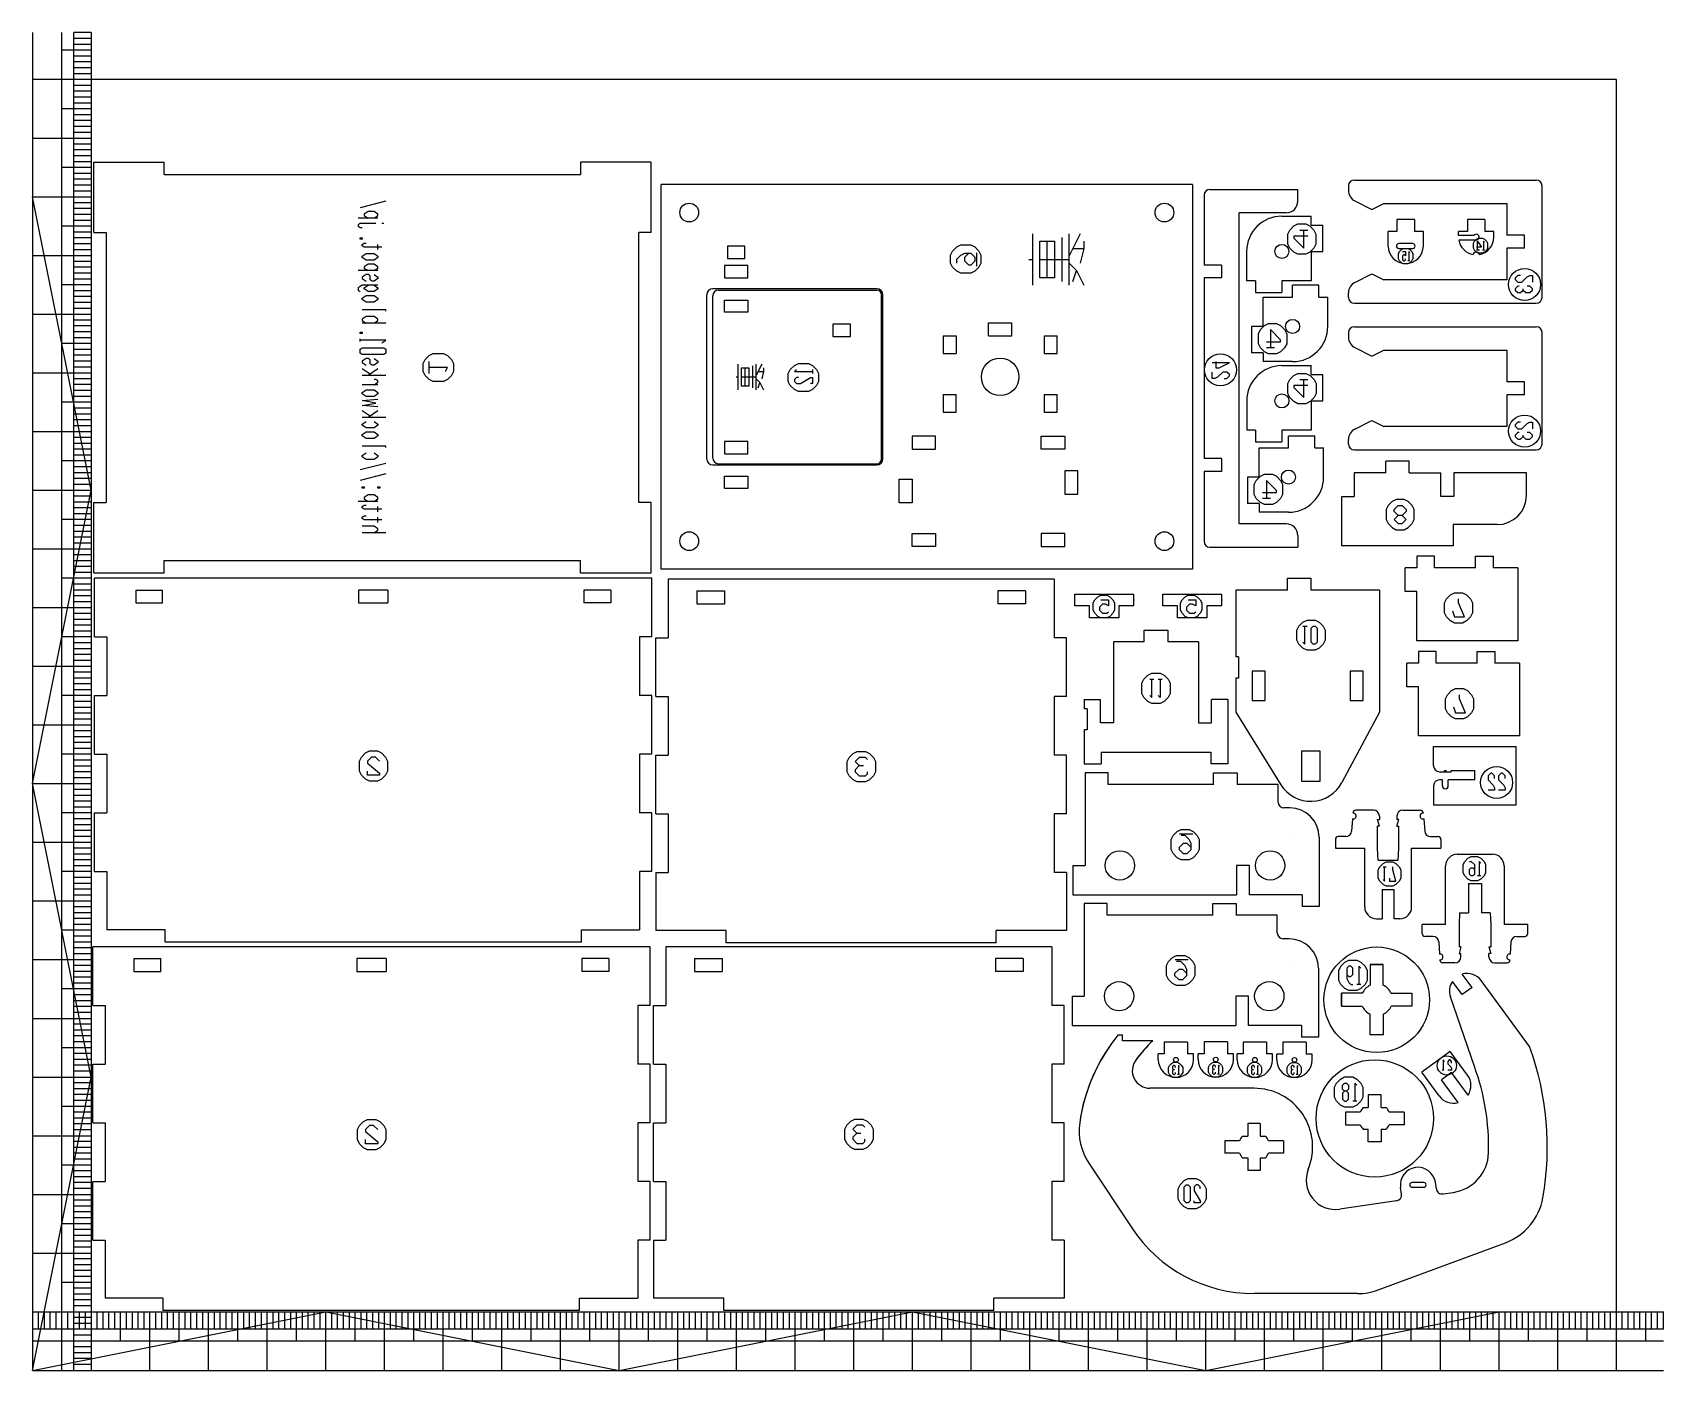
# Model space of a CAD drawing. Units: millimetres on the paper. Extents: x -210 to 68, y -148 to 80.
import ezdxf

# ---------------------------------------------------------------- set-up
doc = ezdxf.new("R2010")
doc.units = ezdxf.units.MM
for name, color, linetype, lineweight in [('1-4_1-4ﾚｲﾔ', 3, 'Continuous', 25), ('1-5_1-5ﾚｲﾔ', 2, 'Continuous', 25), ('7-0', 3, 'Continuous', 25)]:
    doc.layers.add(name, color=color, linetype=linetype, lineweight=lineweight)

msp = doc.modelspace()

# ---------------------------------------------------------------- linework, layer by layer
at = {"layer": '1-4_1-4ﾚｲﾔ'}
for p, q in [((-199.574, 45.437), (-199.574, 57.437)), ((-199.574, 57.437), (-187.574, 57.437)), ((-187.574, 55.337), (-187.574, 57.437)), ((-104.574, 57.437), (-116.574, 57.437)), ((-116.574, 57.437), (-116.574, 55.337)), ((-104.574, 45.437), (-104.574, 57.437)), ((-187.574, 55.337), (-116.574, 55.337)), ((-12.265, 53.629), (-102.865, 53.629)), ((-102.865, -11.971), (-102.865, 53.629)), ((14.318, 53.38), (14.318, 52.616)), ((15.318, 54.38), (46.318, 54.38)), ((47.318, 34.38), (47.318, 53.38)), ((-10.306, 51.789), (-10.306, 39.889)), ((-9.306, 52.789), (5.694, 52.789)), ((5.694, 50.789), (5.694, 52.789)), ((15.424, 50.827), (18.318, 49.38)), ((18.318, 49.38), (20.318, 50.38)), ((20.318, 50.38), (41.318, 50.38)), ((41.318, 50.38), (41.318, 44.98)), ((-4.306, -4.211), (-4.306, 48.789)), ((3.694, 48.789), (-4.306, 48.789)), ((2.955, 48.212), (7.955, 48.212)), ((7.955, 46.712), (7.955, 48.212)), ((25.582, 47.631), (22.582, 47.631)), ((22.582, 47.631), (22.582, 45.631)), ((25.582, 47.631), (25.582, 45.631)), ((37.582, 47.631), (34.582, 47.631)), ((34.582, 47.631), (34.582, 45.631)), ((37.582, 47.631), (37.582, 45.631)), ((-199.574, 45.437), (-197.474, 45.437)), ((-197.474, 45.437), (-197.474, -0.563)), ((-104.574, 45.437), (-106.674, 45.437)), ((-106.674, -0.563), (-106.674, 45.437)), ((7.955, 46.712), (9.955, 46.712)), ((9.955, 42.212), (9.955, 46.712)), ((22.582, 45.631), (21.082, 45.631)), ((21.082, 43.131), (21.082, 45.631)), ((27.082, 45.631), (25.582, 45.631)), ((27.082, 43.131), (27.082, 45.631)), ((34.582, 45.631), (33.082, 45.631)), ((33.082, 44.931), (33.082, 45.631)), ((35.682, 44.931), (33.082, 44.931)), ((39.082, 45.631), (37.582, 45.631)), ((39.082, 44.631), (39.082, 45.631)), ((44.318, 44.98), (41.318, 44.98)), ((44.318, 42.78), (44.318, 44.98)), ((44.318, 42.83), (44.318, 44.93)), ((-3.045, 42.212), (-3.045, 37.212)), ((7.955, 42.212), (7.955, 37.212)), ((7.955, 42.212), (9.955, 42.212)), ((25.282, 43.531), (22.882, 43.531)), ((22.882, 42.731), (25.282, 42.731)), ((36.082, 44.131), (33.124, 44.131)), ((44.318, 42.78), (41.318, 42.78)), ((41.318, 42.78), (41.318, 37.38)), ((-7.306, 39.889), (-10.306, 39.889)), ((-7.306, 39.889), (-7.306, 37.689)), ((-7.306, 39.789), (-7.306, 37.789)), ((-7.306, 37.689), (-10.306, 37.689)), ((-10.306, 37.689), (-10.306, 6.889)), ((-1.545, 37.212), (-3.045, 37.212)), ((-1.545, 37.212), (-1.545, 35.212)), ((2.955, 37.212), (2.955, 35.212)), ((7.955, 37.212), (2.955, 37.212)), ((4.791, 34.431), (4.791, 36.431)), ((9.291, 36.431), (4.791, 36.431)), ((9.291, 34.431), (9.291, 36.431)), ((15.424, 36.933), (18.318, 38.38)), ((18.318, 38.38), (20.318, 37.38)), ((41.318, 37.38), (20.318, 37.38)), ((-95.065, 6.829), (-95.065, 34.829)), ((-66.065, 35.829), (-94.065, 35.829)), ((-94.065, 7.029), (-94.065, 34.629)), ((-93.065, 35.629), (-66.065, 35.629)), ((-65.265, 6.829), (-65.265, 34.829)), ((-65.065, 6.829), (-65.065, 34.829)), ((-1.545, 35.212), (2.955, 35.212)), ((-0.209, 34.431), (4.791, 34.431)), ((-0.209, 29.431), (-0.209, 34.431)), ((9.291, 34.431), (10.791, 34.431)), ((10.791, 29.431), (10.791, 34.431)), ((14.318, 34.38), (14.318, 35.144)), ((15.318, 33.38), (46.318, 33.38)), ((-88.065, 31.829), (-92.065, 31.829)), ((-73.565, 29.829), (-73.565, 27.729)), ((-70.565, 29.829), (-73.565, 29.829)), ((-70.565, 27.729), (-70.565, 29.829)), ((-54.765, 27.829), (-52.565, 27.829)), ((-54.765, 27.829), (-54.765, 24.829)), ((-52.565, 27.829), (-52.565, 24.829)), ((-47.065, 27.829), (-47.065, 30.029)), ((-47.065, 30.029), (-43.065, 30.029)), ((-47.065, 27.829), (-43.065, 27.829)), ((-43.065, 27.829), (-43.065, 30.029)), ((-37.565, 27.829), (-37.565, 24.829)), ((-37.565, 27.829), (-35.365, 27.829)), ((-35.365, 24.829), (-35.365, 27.829)), ((-0.209, 29.431), (-2.209, 29.431)), ((-2.209, 29.431), (-2.209, 24.931)), ((14.318, 28.38), (14.318, 27.616)), ((15.318, 29.38), (46.318, 29.38)), ((47.318, 9.38), (47.318, 28.38)), ((-73.565, 27.729), (-70.565, 27.729)), ((15.424, 25.827), (18.318, 24.38)), ((18.318, 24.38), (20.318, 25.38)), ((20.318, 25.38), (41.318, 25.38)), ((41.318, 25.38), (41.318, 19.98)), ((-54.765, 24.829), (-52.565, 24.829)), ((-37.565, 24.829), (-35.365, 24.829)), ((-0.209, 24.931), (-2.209, 24.931)), ((-0.209, 24.931), (-0.209, 23.431)), ((4.791, 23.431), (-0.209, 23.431)), ((2.966, 22.738), (7.966, 22.738)), ((7.966, 21.238), (7.966, 22.738)), ((7.966, 21.238), (9.966, 21.238)), ((9.966, 16.738), (9.966, 21.238)), ((44.318, 19.98), (41.318, 19.98)), ((44.318, 17.78), (44.318, 19.98)), ((44.318, 17.83), (44.318, 19.93)), ((-54.765, 17.829), (-52.565, 17.829)), ((-54.765, 17.829), (-54.765, 14.829)), ((-52.565, 14.829), (-52.565, 17.829)), ((-37.565, 17.829), (-35.365, 17.829)), ((-35.365, 14.829), (-35.365, 17.829)), ((-3.034, 16.738), (-3.034, 11.738)), ((7.966, 16.738), (7.966, 11.738)), ((7.966, 16.738), (9.966, 16.738)), ((44.318, 17.78), (41.318, 17.78)), ((41.318, 17.78), (41.318, 12.38)), ((-54.765, 14.829), (-52.565, 14.829)), ((-1.534, 11.738), (-3.034, 11.738)), ((-1.534, 11.738), (-1.534, 9.738)), ((2.966, 11.738), (2.966, 9.738)), ((7.966, 11.738), (2.966, 11.738)), ((15.424, 11.933), (18.318, 13.38)), ((18.318, 13.38), (20.318, 12.38)), ((41.318, 12.38), (20.318, 12.38)), ((-88.065, 9.829), (-92.065, 9.829)), ((-60.065, 10.729), (-60.065, 8.529)), ((-56.065, 10.729), (-60.065, 10.729)), ((-60.065, 8.529), (-56.065, 8.529)), ((-56.065, 8.529), (-56.065, 10.729)), ((-1.534, 9.738), (2.966, 9.738)), ((-0.917, 8.747), (4.083, 8.747)), ((-0.917, 3.747), (-0.917, 8.747)), ((4.083, 8.747), (4.083, 10.747)), ((8.583, 10.747), (4.083, 10.747)), ((8.583, 8.747), (8.583, 10.747)), ((8.583, 8.747), (10.083, 8.747)), ((10.083, 3.747), (10.083, 8.747)), ((14.318, 9.38), (14.318, 10.144)), ((15.318, 8.38), (46.318, 8.38)), ((-94.065, 5.829), (-66.065, 5.829)), ((-93.065, 6.029), (-66.065, 6.029)), ((-7.306, 6.889), (-10.306, 6.889)), ((-7.306, 6.889), (-7.306, 4.689)), ((-7.306, 6.789), (-7.306, 4.789)), ((24.668, 6.446), (20.668, 6.446)), ((20.668, 4.446), (20.668, 6.446)), ((24.668, 4.446), (24.668, 6.446)), ((-62.265, 3.379), (-60.065, 3.379)), ((-60.065, 3.379), (-60.065, -0.621)), ((-34.047, 4.829), (-34.047, 0.829)), ((-31.847, 4.829), (-34.047, 4.829)), ((-0.917, 3.747), (-2.917, 3.747)), ((-2.917, 3.747), (-2.917, -0.753)), ((20.668, 4.446), (15.268, 4.446)), ((15.268, 4.446), (15.268, 0.446)), ((24.668, 4.446), (30.068, 4.446)), ((44.668, 0.646), (44.668, 4.446)), ((-88.065, 1.829), (-92.065, 1.829)), ((13.168, -7.954), (13.168, 0.446)), ((13.168, 0.446), (15.268, 0.446)), ((-199.574, -12.563), (-199.574, -0.563)), ((-199.574, -0.563), (-197.474, -0.563)), ((-104.574, -0.563), (-106.674, -0.563)), ((-0.917, -0.753), (-2.917, -0.753)), ((-0.917, -0.753), (-0.917, -2.253)), ((4.083, -2.253), (-0.917, -2.253)), ((3.694, -4.211), (-4.306, -4.211)), ((39.668, -4.354), (32.168, -4.354)), ((32.168, -4.354), (32.168, -7.954)), ((-60.065, -5.871), (-56.065, -5.871)), ((-60.065, -8.071), (-60.065, -5.871)), ((-38.047, -8.071), (-34.047, -8.071)), ((-34.047, -8.071), (-34.047, -5.871)), ((-9.306, -8.211), (5.694, -8.211)), ((5.694, -6.211), (5.694, -8.211)), ((32.168, -7.954), (13.168, -7.954)), ((-187.574, -12.563), (-187.574, -10.463)), ((-187.574, -10.463), (-116.574, -10.463)), ((-116.574, -12.563), (-116.574, -10.463)), ((28.985, -9.736), (25.985, -9.736)), ((25.985, -9.736), (25.985, -11.736)), ((35.985, -9.736), (38.985, -9.736)), ((35.985, -11.736), (35.985, -9.736)), ((38.985, -9.736), (38.985, -11.736)), ((-199.574, -12.563), (-187.574, -12.563)), ((-199.432, -23.5), (-199.432, -13.5)), ((-104.432, -13.5), (-199.432, -13.5)), ((-104.432, -23.5), (-104.432, -13.5)), ((-35.85, -13.65), (-35.85, -23.65)), ((23.985, -15.736), (23.985, -11.736)), ((25.985, -11.736), (23.985, -11.736)), ((43.185, -11.736), (38.985, -11.736)), ((-192.432, -15.5), (-192.432, -17.7)), ((-192.432, -15.5), (-187.832, -15.5)), ((-187.832, -17.7), (-187.832, -15.5)), ((-149.432, -15.5), (-154.432, -15.5)), ((-149.432, -15.5), (-149.432, -17.7)), ((-111.432, -15.5), (-116.032, -15.5)), ((-116.032, -15.5), (-116.032, -17.7)), ((-111.432, -15.5), (-111.432, -17.7)), ((-96.75, -15.65), (-92.05, -15.65)), ((-96.75, -15.65), (-96.75, -17.85)), ((-92.05, -15.65), (-92.05, -17.85)), ((-45.45, -15.65), (-45.45, -17.85)), ((-40.75, -15.65), (-45.45, -15.65)), ((-40.75, -15.65), (-40.75, -17.85)), ((-4.905, -15.504), (-4.905, -26.904)), ((3.895, -15.504), (-4.905, -15.504)), ((19.595, -15.504), (7.895, -15.504)), ((25.985, -15.736), (23.985, -15.736)), ((25.985, -24.136), (25.985, -15.736)), ((-192.432, -17.7), (-187.832, -17.7)), ((-111.432, -17.7), (-116.032, -17.7)), ((-96.75, -17.85), (-92.05, -17.85)), ((-40.75, -17.85), (-45.45, -17.85)), ((-29.853, -18.216), (-32.353, -18.216)), ((-29.853, -20.216), (-29.853, -18.216)), ((-14.853, -18.216), (-17.353, -18.216)), ((-14.853, -20.216), (-14.853, -18.216)), ((-24.853, -20.216), (-29.853, -20.216)), ((-9.853, -20.216), (-14.853, -20.216)), ((-199.432, -23.5), (-197.332, -23.5)), ((-197.332, -23.5), (-197.332, -33.5)), ((-104.432, -23.5), (-106.532, -23.5)), ((-106.532, -23.5), (-106.532, -33.5)), ((-103.75, -33.65), (-103.75, -23.65)), ((-103.75, -23.65), (-101.65, -23.65)), ((-33.75, -23.65), (-35.85, -23.65)), ((-33.75, -33.65), (-33.75, -23.65)), ((-20.487, -24.34), (-25.737, -24.34)), ((-25.737, -24.34), (-25.737, -38.14)), ((-11.237, -24.34), (-16.487, -24.34)), ((-11.237, -24.34), (-11.237, -38.14)), ((-4.405, -26.904), (-4.905, -26.904)), ((29.256, -25.973), (26.256, -25.973)), ((26.256, -25.973), (26.256, -27.973)), ((36.256, -25.973), (39.256, -25.973)), ((36.256, -27.973), (36.256, -25.973)), ((39.256, -25.973), (39.256, -27.973)), ((-4.905, -30.504), (-4.905, -36.304)), ((0.095, -34.304), (0.095, -29.304)), ((14.595, -29.304), (14.595, -34.304)), ((16.795, -29.304), (14.595, -29.304)), ((24.256, -31.973), (24.256, -27.973)), ((26.256, -27.973), (24.256, -27.973)), ((43.456, -27.973), (39.256, -27.973)), ((26.256, -31.973), (24.256, -31.973)), ((26.256, -40.373), (26.256, -31.973)), ((-199.432, -43.5), (-199.432, -33.5)), ((-199.432, -33.5), (-197.332, -33.5)), ((-104.432, -33.5), (-106.532, -33.5)), ((-104.432, -43.5), (-104.432, -33.5)), ((-103.75, -33.65), (-101.65, -33.65)), ((-101.65, -33.65), (-101.65, -43.65)), ((-33.75, -33.65), (-35.85, -33.65)), ((-35.85, -33.65), (-35.85, -43.65)), ((-30.737, -34.14), (-30.737, -35.74)), ((-30.737, -34.14), (-27.937, -34.14)), ((-30.237, -35.74), (-30.737, -35.74)), ((-30.237, -35.74), (-30.237, -39.34)), ((-27.937, -38.14), (-27.937, -34.14)), ((-6.237, -34.14), (-9.037, -34.14)), ((-9.037, -38.14), (-9.037, -34.14)), ((-6.237, -34.14), (-6.237, -45.14)), ((-2.105, -34.304), (0.095, -34.304)), ((-25.737, -38.14), (-27.937, -38.14)), ((-11.237, -38.14), (-9.037, -38.14)), ((-4.905, -36.304), (2.802, -48.677)), ((-30.737, -39.34), (-30.737, -45.14)), ((-30.237, -39.34), (-30.737, -39.34)), ((-199.432, -43.5), (-197.332, -43.5)), ((-197.332, -43.5), (-197.332, -53.5)), ((-104.432, -43.5), (-106.532, -43.5)), ((-106.532, -43.5), (-106.532, -53.5)), ((-103.75, -53.65), (-103.75, -43.65)), ((-103.75, -43.65), (-101.65, -43.65)), ((-33.75, -43.65), (-35.85, -43.65)), ((-33.75, -53.65), (-33.75, -43.65)), ((-27.837, -43.14), (-27.837, -45.14)), ((-27.837, -43.14), (-9.137, -43.14)), ((-9.137, -43.14), (-9.137, -45.14)), ((28.829, -45.46), (28.829, -42.16)), ((-30.737, -45.14), (-27.837, -45.14)), ((-26.676, -46.64), (-30.576, -46.64)), ((-30.576, -46.64), (-30.576, -62.44)), ((-26.676, -48.64), (-26.676, -46.64)), ((-6.237, -45.14), (-9.137, -45.14)), ((29.829, -46.46), (31.829, -46.46)), ((31.829, -46.46), (31.829, -46.26)), ((31.829, -46.26), (35.829, -46.26)), ((35.829, -47.86), (35.829, -46.26)), ((-8.658, -48.64), (-26.676, -48.64)), ((2.324, -48.64), (-4.676, -48.64)), ((2.324, -51.64), (2.324, -48.64)), ((28.829, -48.86), (28.829, -52.16)), ((30.329, -47.86), (29.829, -47.86)), ((30.329, -48.86), (30.329, -47.86)), ((31.329, -48.86), (31.329, -47.86)), ((35.829, -47.86), (31.329, -47.86)), ((4.324, -52.64), (3.324, -52.64)), ((42.829, -52.16), (28.829, -52.16)), ((-199.432, -63.5), (-199.432, -53.5)), ((-199.432, -53.5), (-197.332, -53.5)), ((-104.432, -53.5), (-106.532, -53.5)), ((-104.432, -63.5), (-104.432, -53.5)), ((-103.75, -53.65), (-101.65, -53.65)), ((-101.65, -53.65), (-101.65, -63.65)), ((-33.75, -53.65), (-35.85, -53.65)), ((-35.85, -53.65), (-35.85, -63.65)), ((15.01, -54.508), (14.849, -56.599)), ((15.089, -53.484), (15.086, -53.524)), ((18.578, -53.022), (15.587, -53.022)), ((19.278, -54.622), (19.578, -54.622)), ((19.578, -55.722), (19.278, -54.622)), ((19.578, -54.022), (19.578, -54.622)), ((22.578, -54.022), (22.578, -54.622)), ((22.878, -54.622), (22.578, -54.622)), ((22.578, -55.722), (22.878, -54.622)), ((23.578, -53.022), (26.565, -53.022)), ((27.063, -53.483), (27.067, -53.524)), ((27.143, -54.509), (27.306, -56.6)), ((4.324, -57.44), (4.324, -57.44)), ((9.324, -57.64), (9.324, -69.44)), ((12.078, -58.022), (12.078, -59.522)), ((13.852, -57.522), (12.578, -57.522)), ((19.578, -55.722), (19.278, -55.722)), ((19.278, -59.522), (19.278, -55.722)), ((22.578, -55.722), (22.878, -55.722)), ((22.878, -59.522), (22.878, -55.722)), ((28.303, -57.522), (29.578, -57.522)), ((30.078, -58.022), (30.078, -59.522)), ((12.078, -59.522), (17.078, -59.522)), ((17.078, -69.522), (17.078, -59.522)), ((19.378, -61.522), (19.278, -59.522)), ((32.869, -60.535), (38.869, -60.535)), ((-199.432, -63.5), (-197.332, -63.5)), ((-197.332, -63.5), (-197.332, -73.4)), ((-104.432, -63.5), (-106.532, -63.5)), ((-106.532, -63.5), (-106.532, -73.4)), ((-103.75, -63.65), (-103.75, -73.55)), ((-103.75, -63.65), (-101.65, -63.65)), ((-33.75, -63.65), (-35.85, -63.65)), ((-32.676, -62.44), (-32.676, -67.44)), ((-32.676, -62.44), (-30.576, -62.44)), ((-4.776, -62.44), (-4.776, -67.44)), ((30.869, -72.535), (30.869, -62.535)), ((40.869, -62.535), (40.869, -72.535)), ((20.048, -66.522), (22.108, -66.522)), ((20.048, -66.522), (20.048, -71.522)), ((22.108, -71.522), (22.108, -66.522)), ((34.769, -65.535), (36.969, -65.535)), ((34.769, -65.535), (34.769, -70.535)), ((36.969, -65.535), (36.969, -70.535)), ((-32.676, -67.44), (-4.776, -67.44)), ((-26.813, -68.936), (-30.713, -68.936)), ((-30.713, -68.936), (-30.713, -84.736)), ((-26.813, -70.936), (-26.813, -68.936)), ((6.424, -67.44), (-2.576, -67.44)), ((6.424, -67.44), (6.424, -69.44)), ((9.324, -69.44), (6.424, -69.44)), ((-8.795, -70.936), (-26.813, -70.936)), ((2.187, -70.936), (-4.813, -70.936)), ((2.187, -73.936), (2.187, -70.936)), ((19.078, -71.522), (20.048, -71.522)), ((23.078, -71.522), (22.108, -71.522)), ((33.269, -70.535), (33.169, -72.535)), ((33.269, -70.535), (34.769, -70.535)), ((38.469, -70.535), (36.969, -70.535)), ((38.469, -70.535), (38.569, -72.535)), ((-187.432, -73.4), (-197.332, -73.4)), ((-187.432, -75.5), (-187.432, -73.4)), ((-116.432, -75.5), (-116.432, -73.4)), ((-116.432, -73.4), (-106.532, -73.4)), ((-91.75, -73.55), (-103.75, -73.55)), ((-91.75, -75.65), (-91.75, -73.55)), ((-45.75, -75.65), (-45.75, -73.55)), ((4.187, -74.936), (3.187, -74.936)), ((30.869, -72.535), (26.869, -72.535)), ((26.869, -74.035), (26.869, -72.535)), ((28.723, -74.535), (27.369, -74.535)), ((33.169, -72.535), (33.169, -76.335)), ((38.569, -72.535), (38.569, -76.335)), ((44.869, -72.535), (40.869, -72.535)), ((43.015, -74.535), (44.369, -74.535)), ((44.869, -74.035), (44.869, -72.535)), ((-199.748, -86.312), (-199.748, -76.312)), ((-104.748, -76.312), (-199.748, -76.312)), ((-116.432, -75.5), (-187.432, -75.5)), ((-104.748, -86.312), (-104.748, -76.312)), ((-45.75, -75.65), (-91.75, -75.65)), ((-36.262, -76.306), (-36.262, -86.306)), ((29.722, -75.479), (29.836, -77.542)), ((33.469, -76.335), (33.169, -76.335)), ((33.469, -76.335), (33.169, -77.435)), ((33.169, -77.435), (33.469, -77.435)), ((33.469, -78.035), (33.469, -77.435)), ((38.269, -76.335), (38.569, -76.335)), ((38.269, -76.335), (38.569, -76.335)), ((38.269, -76.335), (38.569, -77.435)), ((38.569, -77.435), (38.269, -77.435)), ((38.269, -78.035), (38.269, -77.435)), ((42.017, -75.479), (41.902, -77.542)), ((-192.748, -78.312), (-192.748, -80.512)), ((-192.748, -78.312), (-188.148, -78.312)), ((-192.748, -80.512), (-188.148, -80.512)), ((-188.148, -80.512), (-188.148, -78.312)), ((-149.748, -78.312), (-154.748, -78.312)), ((-149.748, -78.312), (-149.748, -80.512)), ((-111.748, -78.312), (-116.348, -78.312)), ((-116.348, -78.312), (-116.348, -80.512)), ((-111.748, -80.512), (-116.348, -80.512)), ((-111.748, -78.312), (-111.748, -80.512)), ((-97.162, -78.306), (-92.462, -78.306)), ((-97.162, -78.306), (-97.162, -80.506)), ((-97.162, -80.506), (-92.462, -80.506)), ((-92.462, -78.306), (-92.462, -80.506)), ((-45.862, -78.306), (-45.862, -80.506)), ((-41.162, -78.306), (-45.862, -78.306)), ((-41.162, -80.506), (-45.862, -80.506)), ((-41.162, -78.306), (-41.162, -80.506)), ((4.187, -79.736), (4.187, -79.736)), ((9.187, -79.936), (9.187, -91.736)), ((20.233, -79.337), (18.033, -79.337)), ((18.033, -79.337), (18.033, -82.871)), ((18.083, -79.337), (20.183, -79.337)), ((20.233, -82.871), (20.233, -79.337)), ((29.891, -78.534), (29.893, -78.562)), ((32.469, -79.035), (30.392, -79.035)), ((39.269, -79.035), (41.346, -79.035)), ((41.847, -78.534), (41.845, -78.562)), ((35.381, -83.224), (33.721, -80.956)), ((45.198, -93.312), (36.952, -82.07)), ((-32.813, -84.736), (-32.813, -89.736)), ((-32.813, -84.736), (-30.713, -84.736)), ((-4.913, -84.736), (-4.913, -89.736)), ((13.133, -84.237), (13.133, -86.437)), ((16.668, -84.237), (13.133, -84.237)), ((13.133, -86.387), (13.133, -84.287)), ((21.599, -84.237), (25.133, -84.237)), ((25.133, -84.237), (25.133, -86.437)), ((25.133, -84.287), (25.133, -86.387)), ((35.801, -96.732), (31.697, -84.822)), ((-199.748, -86.312), (-197.648, -86.312)), ((-197.648, -86.312), (-197.648, -96.312)), ((-104.748, -86.312), (-106.848, -86.312)), ((-106.848, -86.312), (-106.848, -96.312)), ((-104.162, -96.306), (-104.162, -86.306)), ((-104.162, -86.306), (-102.062, -86.306)), ((-34.162, -86.306), (-36.262, -86.306)), ((-34.162, -96.306), (-34.162, -86.306)), ((13.133, -86.437), (16.668, -86.437)), ((18.033, -91.337), (18.033, -87.803)), ((20.233, -87.803), (20.233, -91.337)), ((25.133, -86.437), (21.599, -86.437)), ((-32.813, -89.736), (-4.913, -89.736)), ((-24.921, -91.313), (-24.211, -91.313)), ((6.287, -89.736), (-2.713, -89.736)), ((6.287, -89.736), (6.287, -91.736)), ((9.187, -91.736), (6.287, -91.736)), ((20.233, -91.337), (18.033, -91.337)), ((20.183, -91.337), (18.083, -91.337)), ((-13.103, -92.561), (-17.103, -92.561)), ((-17.103, -92.561), (-17.103, -94.561)), ((-13.103, -92.561), (-13.103, -94.561)), ((-6.306, -92.524), (-10.306, -92.524)), ((-10.306, -92.524), (-10.306, -94.524)), ((-6.306, -92.524), (-6.306, -94.524)), ((0.356, -92.561), (-3.644, -92.561)), ((-3.644, -92.561), (-3.644, -94.561)), ((0.356, -92.561), (0.356, -94.561)), ((7.116, -92.585), (3.116, -92.585)), ((3.116, -92.585), (3.116, -94.585)), ((7.116, -92.585), (7.116, -94.585)), ((-199.748, -106.312), (-199.748, -96.312)), ((-199.748, -96.312), (-197.648, -96.312)), ((-104.748, -96.312), (-106.848, -96.312)), ((-104.748, -106.312), (-104.748, -96.312)), ((-104.162, -96.306), (-102.062, -96.306)), ((-102.062, -96.306), (-102.062, -106.306)), ((-34.162, -96.306), (-36.262, -96.306)), ((-36.262, -96.306), (-36.262, -106.306)), ((-18.103, -95.561), (-18.103, -94.561)), ((-17.103, -94.561), (-18.103, -94.561)), ((-11.306, -95.524), (-11.306, -94.524)), ((-10.306, -94.524), (-11.306, -94.524)), ((-4.644, -95.561), (-4.644, -94.561)), ((-3.644, -94.561), (-4.644, -94.561)), ((2.116, -95.585), (2.116, -94.585)), ((3.116, -94.585), (2.116, -94.585)), ((29.778, -101.725), (26.826, -97.689)), ((31.866, -97.72), (30.171, -98.959)), ((33.011, -102.842), (30.171, -98.959)), ((34.706, -101.602), (31.866, -97.72)), ((-1.787, -100.413), (-19.535, -100.413)), ((19.901, -101.566), (17.701, -101.566)), ((17.701, -101.566), (17.701, -103.716)), ((19.851, -101.566), (17.751, -101.566)), ((19.901, -103.716), (19.901, -101.566)), ((13.801, -104.466), (13.801, -106.666)), ((16.335, -104.466), (13.801, -104.466)), ((13.801, -104.516), (13.801, -106.616)), ((16.834, -103.716), (17.701, -103.716)), ((19.901, -103.716), (20.768, -103.716)), ((23.801, -104.466), (21.267, -104.466)), ((23.801, -104.466), (23.801, -106.666)), ((23.801, -104.516), (23.801, -106.616)), ((-199.748, -106.312), (-197.648, -106.312)), ((-197.648, -106.312), (-197.648, -116.312)), ((-104.748, -106.312), (-106.848, -106.312)), ((-106.848, -106.312), (-106.848, -116.312)), ((-104.162, -116.306), (-104.162, -106.306)), ((-104.162, -106.306), (-102.062, -106.306)), ((-34.162, -106.306), (-36.262, -106.306)), ((-34.162, -116.306), (-34.162, -106.306)), ((-0.737, -106.413), (-0.737, -108.563)), ((13.801, -106.666), (16.335, -106.666)), ((16.834, -107.416), (17.701, -107.416)), ((17.701, -109.566), (17.701, -107.416)), ((19.901, -107.416), (20.768, -107.416)), ((19.901, -107.416), (19.901, -109.566)), ((23.801, -106.666), (21.267, -106.666)), ((-3.753, -108.563), (-2.837, -108.563)), ((-0.737, -108.563), (0.18, -108.563)), ((3.213, -109.363), (0.701, -109.363)), ((3.213, -109.363), (3.213, -111.463)), ((19.901, -109.566), (17.701, -109.566)), ((19.851, -109.566), (17.751, -109.566)), ((-29.932, -113.208), (-22.62, -124.232)), ((-4.274, -111.463), (-6.787, -111.463)), ((-3.753, -112.263), (-2.837, -112.263)), ((-2.837, -112.263), (-2.837, -114.413)), ((-0.737, -112.263), (0.18, -112.263)), ((-0.737, -112.263), (-0.737, -114.413)), ((3.213, -111.463), (0.701, -111.463)), ((-199.748, -126.312), (-199.748, -116.312)), ((-199.748, -116.312), (-197.648, -116.312)), ((-104.748, -116.312), (-106.848, -116.312)), ((-104.748, -126.312), (-104.748, -116.312)), ((-104.162, -116.306), (-102.062, -116.306)), ((-102.062, -116.306), (-102.062, -126.306)), ((-34.162, -116.306), (-36.262, -116.306)), ((-36.262, -116.306), (-36.262, -126.306)), ((-0.737, -114.413), (-2.837, -114.413)), ((27.161, -116.49), (25.161, -116.49)), ((29.296, -117.58), (29.129, -116.45)), ((23.361, -118.46), (23.194, -117.33)), ((25.161, -117.29), (27.161, -117.29)), ((30.432, -118.422), (32.23, -118.156)), ((22.519, -119.596), (12.832, -121.032)), ((-199.748, -126.312), (-197.648, -126.312)), ((-197.648, -126.312), (-197.648, -136.212)), ((-104.748, -126.312), (-106.848, -126.312)), ((-106.848, -126.312), (-106.848, -136.212)), ((-104.162, -126.306), (-104.162, -136.206)), ((-104.162, -126.306), (-102.062, -126.306)), ((-34.162, -126.306), (-36.262, -126.306)), ((19.352, -134.789), (41.081, -126.735)), ((-187.748, -136.212), (-197.648, -136.212)), ((-187.748, -138.312), (-187.748, -136.212)), ((-116.748, -138.312), (-116.748, -136.212)), ((-116.748, -136.212), (-106.848, -136.212)), ((-92.162, -136.206), (-104.162, -136.206)), ((-92.162, -138.306), (-92.162, -136.206)), ((-46.162, -138.306), (-46.162, -136.206)), ((15.877, -135.413), (-1.787, -135.413)), ((-116.748, -138.312), (-187.748, -138.312)), ((-46.162, -138.306), (-92.162, -138.306))]:
    msp.add_line(p, q, dxfattribs=at)
for points in [[(-12.265, 53.629), (-12.265, -11.971), (-102.865, -11.971)], [(-88.065, 37.829), (-88.065, 39.829), (-92.065, 39.829)], [(-88.065, 39.829), (-92.065, 39.829), (-92.065, 37.829)], [(-92.065, 39.829), (-92.065, 37.729), (-88.065, 37.729), (-88.065, 39.829)], [(-92.065, 31.829), (-92.065, 33.929), (-88.065, 33.929), (-88.065, 31.829)], [(-37.565, 17.829), (-37.565, 14.829), (-35.365, 14.829)], [(-92.065, 9.829), (-92.065, 7.729), (-88.065, 7.729), (-88.065, 9.829)], [(-92.065, 1.829), (-92.065, 3.929), (-88.065, 3.929), (-88.065, 1.829)], [(-60.065, -0.621), (-62.265, -0.621), (-62.265, 3.379)], [(-34.047, 0.829), (-31.847, 0.829), (-31.847, 4.829)], [(-7.306, 4.689), (-10.306, 4.689), (-10.306, -7.211)], [(32.268, 0.446), (30.068, 0.446), (30.068, 4.446)], [(44.668, 4.446), (32.268, 4.446), (32.268, 0.446)], [(-116.574, -12.563), (-104.574, -12.563), (-104.574, -0.563)], [(-56.065, -5.871), (-56.065, -8.071), (-60.065, -8.071)], [(-34.047, -5.871), (-38.047, -5.871), (-38.047, -8.071)], [(35.985, -11.736), (28.985, -11.736), (28.985, -9.736)], [(-35.85, -13.65), (-101.65, -13.65), (-101.65, -23.65)], [(3.895, -15.504), (3.895, -13.504), (7.895, -13.504), (7.895, -15.504)], [(43.185, -11.736), (43.185, -24.136), (25.985, -24.136)], [(-154.432, -15.5), (-154.432, -17.7), (-149.432, -17.7)], [(-32.353, -18.216), (-32.353, -16.216), (-22.353, -16.216), (-22.353, -18.216)], [(-17.353, -18.216), (-17.353, -16.216), (-7.353, -16.216), (-7.353, -18.216)], [(19.595, -15.504), (19.595, -36.304), (13.19, -48.325)], [(-22.353, -18.216), (-24.853, -18.216), (-24.853, -20.216)], [(-7.353, -18.216), (-9.853, -18.216), (-9.853, -20.216)], [(-20.487, -24.34), (-20.487, -22.34), (-16.487, -22.34), (-16.487, -24.34)], [(-4.405, -26.904), (-4.405, -30.504), (-4.905, -30.504)], [(36.256, -27.973), (29.256, -27.973), (29.256, -25.973)], [(0.095, -29.304), (-2.105, -29.304), (-2.105, -34.304)], [(14.595, -34.304), (16.795, -34.304), (16.795, -29.304)], [(43.456, -27.973), (43.456, -40.373), (26.256, -40.373)], [(28.829, -42.16), (42.829, -42.16), (42.829, -52.16)], [(-8.676, -48.64), (-8.676, -46.64), (-4.676, -46.64), (-4.676, -48.64)], [(19.378, -61.522), (22.778, -61.522), (22.878, -59.522)], [(25.078, -69.522), (25.078, -59.522), (30.078, -59.522)], [(-33.75, -63.65), (-33.75, -73.55), (-45.75, -73.55)], [(-2.576, -67.44), (-2.576, -62.44), (-4.776, -62.44)], [(-8.813, -70.936), (-8.813, -68.936), (-4.813, -68.936), (-4.813, -70.936)], [(-36.262, -76.306), (-102.062, -76.306), (-102.062, -86.306)], [(-154.748, -78.312), (-154.748, -80.512), (-149.748, -80.512)], [(35.381, -83.224), (33.686, -84.464), (32.026, -82.196)], [(-2.713, -89.736), (-2.713, -84.736), (-4.913, -84.736)], [(-19.032, -92.313), (-24.211, -92.313), (-24.211, -91.313)], [(34.621, -98.183), (31.669, -94.147), (26.826, -97.689)], [(-12.103, -95.561), (-12.103, -94.561), (-13.103, -94.561)], [(-5.306, -95.524), (-5.306, -94.524), (-6.306, -94.524)], [(1.356, -95.561), (1.356, -94.561), (0.356, -94.561)], [(8.116, -95.585), (8.116, -94.585), (7.116, -94.585)], [(-0.737, -106.413), (-2.837, -106.413), (-2.837, -108.563)], [(-4.274, -109.363), (-6.787, -109.363), (-6.787, -111.463)], [(-34.162, -126.306), (-34.162, -136.206), (-46.162, -136.206)]]:
    msp.add_lwpolyline(points, dxfattribs=at)
for points in [[(-88.565, 43.129), (-91.565, 43.129), (-91.565, 41.029), (-88.565, 41.029)], [(-38.047, 8.529), (-38.047, 10.729), (-34.047, 10.729), (-34.047, 8.529)], [(9.495, -42.954), (6.295, -42.954), (6.295, -48.054), (9.495, -48.054)]]:
    msp.add_lwpolyline(points, close=True, dxfattribs=at)
for centre, radius in [((-98.065, 48.829), 1.6), ((-17.065, 48.829), 1.6), ((2.955, 42.212), 1.2), ((4.791, 29.431), 1.2), ((-45.065, 20.829), 3.2), ((2.966, 16.738), 1.2), ((4.083, 3.747), 1.2), ((-98.065, -7.171), 1.6), ((-17.065, -7.171), 1.6), ((-24.658, -62.44), 2.5), ((0.962, -62.44), 2.5), ((19.133, -85.337), 9), ((-24.795, -84.736), 2.5), ((0.825, -84.736), 2.5), ((-15.103, -95.561), 0.4), ((-8.306, -95.524), 0.4), ((-1.644, -95.561), 0.4), ((5.116, -95.585), 0.4), ((18.801, -105.566), 10)]:
    msp.add_circle(centre, radius, dxfattribs=at)
for centre, radius, start, end in [((15.318, 53.38), 1, 90, 180), ((46.318, 53.38), 1, 0, 90), ((-9.306, 51.789), 1, 90, 180), ((3.694, 50.789), 2, 270, 0), ((16.318, 52.616), 2, 180, 243.43495), ((2.955, 42.212), 6, 90, 180), ((36.082, 44.631), 0.5, 270, 143.1301), ((36.082, 44.631), 3, 279.56038, 0), ((24.082, 43.131), 3, 180, 0), ((22.882, 43.131), 0.4, 90, 270), ((25.282, 43.131), 0.4, 270, 90), ((36.082, 44.631), 3, 189.59407, 260.43962), ((36.082, 41.631), 0.5, 4.78019, 175.21981), ((16.318, 35.144), 2, 116.56505, 180), ((-94.065, 34.829), 1, 90, 180), ((-93.065, 34.629), 1, 90, 180), ((-66.065, 34.829), 1, 0, 90), ((-66.065, 34.829), 0.8, 0, 90), ((15.318, 34.38), 1, 180, 270), ((46.318, 34.38), 1, 270, 0), ((4.791, 29.431), 6, 270, 0), ((15.318, 28.38), 1, 90, 180), ((46.318, 28.38), 1, 0, 90), ((16.318, 27.616), 2, 180, 243.43495), ((2.966, 16.738), 6, 90, 180), ((16.318, 10.144), 2, 116.56505, 180), ((15.318, 9.38), 1, 180, 270), ((46.318, 9.38), 1, 270, 0), ((-94.065, 6.829), 1, 180, 270), ((-93.065, 7.029), 1, 180, 270), ((-66.065, 6.829), 1, 270, 0), ((-66.065, 6.829), 0.8, 270, 0), ((4.083, 3.747), 6, 270, 0), ((39.668, 0.646), 5, 270, 0), ((3.694, -6.211), 2, 0, 90), ((-9.306, -7.211), 1, 180, 270), ((29.829, -45.46), 1, 180, 270), ((30.829, -46.46), 0.2, 0, 180), ((7.895, -45.504), 6, 211.92046, 331.95225), ((29.829, -48.86), 1, 90, 180), ((30.829, -48.86), 0.5, 180, 270), ((30.829, -48.86), 0.5, 270, 0), ((3.324, -51.64), 1, 180, 270), ((4.324, -57.64), 5, 0, 90), ((15.128, -54.022), 0.5, 256.39418, 94.78834), ((15.587, -53.522), 0.5, 90, 175.59126), ((18.578, -54.022), 1, 0, 90), ((23.578, -54.022), 1, 90, 180), ((27.028, -54.022), 0.5, 85.52553, 283.36924), ((26.565, -53.522), 0.5, 4.44738, 90), ((12.578, -58.022), 0.5, 90, 180), ((13.852, -56.522), 1, 270, 355.59126), ((28.303, -56.522), 1, 184.44738, 270), ((29.578, -58.022), 0.5, 0, 90), ((32.869, -62.535), 2, 90, 180), ((38.869, -62.535), 2, 0, 90), ((19.078, -69.522), 2, 180, 270), ((23.078, -69.522), 2, 270, 0), ((3.187, -73.936), 1, 180, 270), ((4.187, -79.936), 5, 0, 90), ((27.369, -74.035), 0.5, 180, 270), ((28.723, -75.535), 1, 3.17983, 90), ((43.015, -75.535), 1, 90, 176.82017), ((44.369, -74.035), 0.5, 270, 0), ((29.919, -78.035), 0.5, 266.82017, 99.54934), ((41.819, -78.035), 0.5, 80.45066, 273.17983), ((30.392, -78.535), 0.5, 183.17983, 270), ((32.469, -78.035), 1, 270, 0), ((39.269, -78.035), 1, 180, 270), ((41.346, -78.535), 0.5, 270, 356.82017), ((19.133, -85.337), 2.7, 114.04208, 155.95792), ((19.133, -85.337), 2.7, 24.04208, 65.95792), ((34.533, -83.844), 3, 146.67324, 199.01416), ((34.533, -83.844), 3, 36.18593, 105.69861), ((19.133, -85.337), 2.7, 204.04208, 245.95792), ((19.133, -85.337), 2.7, 294.04208, 335.95792), ((-1.787, -110.413), 30, 140.45629, 172.14769), ((-1.787, -110.413), 30, 144.07918, 172.14769), ((-1.787, -110.413), 25, 133.61428, 143.77845), ((-1.787, -110.413), 25, 135.25119, 143.77845), ((-1.787, -110.413), 50, 350, 20), ((-19.535, -97.413), 3, 143.77845, 270), ((-15.103, -95.561), 3, 180, 0), ((-8.306, -95.524), 3, 180, 0), ((-1.644, -95.561), 3, 180, 0), ((5.116, -95.585), 3, 180, 0), ((-1.787, -110.413), 40, 358.57821, 20), ((32.2, -99.954), 3, 326.67324, 36.18593), ((-1.787, -110.413), 10, 337.77507, 90), ((32.2, -99.954), 3, 216.18593, 285.69861), ((18.801, -105.566), 2.7, 136.74983, 155.95792), ((18.801, -105.566), 2.7, 24.04208, 43.25017), ((-21.599, -107.68), 10, 172.14769, 213.55731), ((18.801, -105.566), 2.7, 204.04208, 223.25017), ((18.801, -105.566), 2.7, 316.74983, 335.95792), ((-1.787, -110.413), 2.7, 136.74983, 157.11462), ((-1.787, -110.413), 2.7, 22.88538, 43.25017), ((-1.787, -110.413), 2.7, 202.88538, 223.25017), ((-1.787, -110.413), 2.7, 316.74983, 337.11462), ((26.161, -116.89), 3, 8.43495, 188.43495), ((31.203, -111.232), 7, 278.43495, 358.57821), ((12.099, -116.086), 5, 157.77507, 278.43495), ((25.161, -116.89), 0.4, 90, 270), ((27.161, -116.89), 0.4, 270, 90), ((22.372, -118.607), 1, 278.43495, 8.43495), ((30.286, -117.433), 1, 188.43495, 278.43495), ((37.606, -117.359), 10, 290.33771, 350), ((-1.787, -110.413), 25, 213.55731, 270), ((15.877, -125.413), 10, 270, 290.33771)]:
    msp.add_arc(centre, radius, start, end, dxfattribs=at)
at = {"layer": '1-5_1-5ﾚｲﾔ'}
for p, q in [((-149.792, 50.778), (-154.149, 49.66)), ((-151.133, 47.873), (-154.484, 47.873)), ((-150.127, 46.979), (-150.463, 46.979)), ((-39.556, 45.204), (-39.556, 36.454)), ((-34.556, 44.579), (-34.556, 37.079)), ((-33.306, 36.454), (-33.306, 45.204)), ((-31.431, 45.204), (-33.306, 41.454)), ((6.028, 45.859), (7.403, 45.859)), ((-151.133, 42.51), (-151.133, 43.404)), ((-49.074, 41.966), (-49.074, 39.709)), ((-37.056, 37.704), (-37.056, 43.954)), ((-32.681, 42.704), (-30.806, 42.704)), ((36.644, 42.404), (36.129, 42.404)), ((37.504, 42.404), (37.16, 42.404)), ((-151.133, 38.935), (-154.484, 38.935)), ((-40.181, 40.829), (-39.556, 40.829)), ((-38.306, 40.829), (-33.306, 40.829)), ((-32.681, 37.079), (-32.056, 38.954)), ((24.752, 40.621), (24.408, 40.621)), ((-149.792, 29.998), (-153.814, 29.998)), ((-154.149, 26.87), (-154.149, 27.317)), ((1.718, 25.784), (0.343, 25.784)), ((-142.382, 21.394), (-142.382, 23.457)), ((-89.752, 23.016), (-89.752, 18.641)), ((-89.127, 22.391), (-87.877, 22.391)), ((-89.127, 19.266), (-89.127, 22.391)), ((-88.502, 19.266), (-88.502, 22.391)), ((-87.877, 22.391), (-87.877, 19.266)), ((-87.252, 22.704), (-87.252, 18.954)), ((-85.69, 23.016), (-86.627, 21.141)), ((-86.627, 18.641), (-86.627, 23.016)), ((-85.377, 22.391), (-85.377, 21.766)), ((-80.832, 22.093), (-80.145, 22.781)), ((-80.145, 22.781), (-79.457, 23.124)), ((-79.457, 23.124), (-77.738, 23.124)), ((-77.738, 23.124), (-77.051, 22.781)), ((-77.051, 22.781), (-76.363, 22.093)), ((-5.987, 23.221), (-8.892, 23.221)), ((-152.474, 21.284), (-153.814, 22.178)), ((-149.792, 21.06), (-153.814, 21.06)), ((-151.133, 19.496), (-153.814, 19.496)), ((-151.133, 22.178), (-152.809, 21.06)), ((-90.065, 20.829), (-89.752, 20.829)), ((-89.127, 20.829), (-86.627, 20.829)), ((-86.627, 20.516), (-86.002, 19.891)), ((-86.315, 21.766), (-85.377, 21.766)), ((-85.377, 21.766), (-85.69, 20.516)), ((-81.176, 21.406), (-80.832, 22.093)), ((-81.176, 20.031), (-81.176, 21.406)), ((-80.832, 19.343), (-81.176, 20.031)), ((-79.801, 22.093), (-80.145, 21.749)), ((-80.145, 21.749), (-77.051, 21.749)), ((-79.801, 20.718), (-80.145, 20.374)), ((-80.145, 20.374), (-80.145, 20.031)), ((-80.145, 20.031), (-79.801, 19.687)), ((-79.457, 20.718), (-79.801, 20.718)), ((-79.801, 19.687), (-79.113, 19.687)), ((-79.113, 19.687), (-77.395, 20.718)), ((-77.395, 20.718), (-77.051, 20.718)), ((-77.051, 19.687), (-77.395, 19.687)), ((-77.051, 22.093), (-77.051, 21.406)), ((-77.051, 20.718), (-77.051, 19.687)), ((-76.363, 22.093), (-76.02, 21.406)), ((-76.02, 20.031), (-76.363, 19.343)), ((-76.02, 21.406), (-76.02, 20.031)), ((6.039, 20.385), (7.414, 20.385)), ((-87.877, 19.266), (-89.127, 19.266)), ((-80.145, 18.656), (-80.832, 19.343)), ((-79.457, 18.312), (-80.145, 18.656)), ((-77.738, 18.312), (-79.457, 18.312)), ((-77.051, 18.656), (-77.738, 18.312)), ((-76.363, 19.343), (-77.051, 18.656)), ((-152.474, 14.134), (-153.814, 15.028)), ((-149.792, 13.91), (-153.814, 13.91)), ((-151.133, 15.028), (-152.809, 13.91)), ((-149.792, 6.09), (-154.149, 4.973)), ((-149.792, 4.303), (-154.149, 3.185)), ((1.01, 0.1), (-0.365, 0.1)), ((-151.133, -0.39), (-154.484, -0.39)), ((-151.133, -2.177), (-151.133, -1.283)), ((-151.133, -3.965), (-151.133, -3.071)), ((-149.792, -5.752), (-153.814, -5.752)), ((6.561, -21.653), (7.249, -21.653)), ((-19.526, -30.703), (-18.838, -30.703)), ((-18.151, -30.703), (-17.463, -30.703)), ((-71.131, -44.746), (-70.787, -44.058)), ((-70.787, -44.058), (-70.1, -43.371)), ((-70.1, -43.371), (-69.412, -43.027)), ((-69.069, -44.058), (-69.756, -44.746)), ((-69.412, -43.027), (-68.037, -43.027)), ((-68.037, -44.058), (-69.069, -44.058)), ((-68.037, -43.027), (-67.35, -43.371)), ((-67.694, -44.402), (-68.037, -44.058)), ((-67.35, -43.371), (-66.662, -44.058)), ((-66.662, -44.058), (-66.319, -44.746)), ((-71.131, -46.465), (-71.131, -44.746)), ((-70.787, -47.152), (-71.131, -46.465)), ((-70.1, -47.84), (-70.787, -47.152)), ((-69.756, -44.746), (-69.069, -45.433)), ((-69.069, -45.433), (-69.756, -46.121)), ((-69.756, -46.121), (-69.756, -46.465)), ((-69.756, -46.465), (-69.069, -47.152)), ((-69.069, -45.433), (-68.381, -45.433)), ((-69.069, -47.152), (-68.037, -47.152)), ((-68.037, -47.152), (-67.694, -46.808)), ((-67.694, -46.808), (-67.694, -46.465)), ((-66.662, -47.152), (-67.35, -47.84)), ((-66.319, -46.465), (-66.662, -47.152)), ((-66.319, -44.746), (-66.319, -46.465)), ((-69.412, -48.183), (-70.1, -47.84)), ((-68.037, -48.183), (-69.412, -48.183)), ((-67.35, -47.84), (-68.037, -48.183)), ((-14.475, -57.029), (-12.222, -57.029)), ((20.209, -62.665), (20.759, -62.665)), ((36.878, -64.228), (36.328, -64.228)), ((-15.243, -78.489), (-12.99, -78.489)), ((16.446, -82.727), (15.759, -82.727)), ((-14.464, -98.061), (-14.807, -98.061)), ((-7.666, -98.023), (-8.01, -98.023)), ((-1.004, -98.061), (-1.348, -98.061)), ((5.756, -98.085), (5.412, -98.085)), ((30.565, -97.324), (30.297, -97.324)), ((15.72, -102.623), (15.032, -102.623)), ((-71.542, -107.402), (-71.199, -106.714)), ((-71.542, -109.12), (-71.542, -107.402)), ((-71.199, -106.714), (-70.511, -106.027)), ((-70.511, -106.027), (-69.824, -105.683)), ((-69.48, -106.714), (-70.167, -107.402)), ((-70.167, -107.402), (-69.48, -108.089)), ((-69.48, -108.089), (-70.167, -108.777)), ((-69.824, -105.683), (-68.449, -105.683)), ((-68.449, -106.714), (-69.48, -106.714)), ((-69.48, -108.089), (-68.792, -108.089)), ((-68.449, -105.683), (-67.761, -106.027)), ((-68.105, -107.058), (-68.449, -106.714)), ((-67.761, -106.027), (-67.074, -106.714)), ((-67.074, -106.714), (-66.73, -107.402)), ((-66.73, -107.402), (-66.73, -109.12)), ((-71.199, -109.808), (-71.542, -109.12)), ((-70.511, -110.495), (-71.199, -109.808)), ((-69.824, -110.839), (-70.511, -110.495)), ((-70.167, -108.777), (-70.167, -109.12)), ((-70.167, -109.12), (-69.48, -109.808)), ((-68.449, -110.839), (-69.824, -110.839)), ((-69.48, -109.808), (-68.449, -109.808)), ((-68.449, -109.808), (-68.105, -109.464)), ((-67.761, -110.495), (-68.449, -110.839)), ((-68.105, -109.464), (-68.105, -109.12)), ((-67.074, -109.808), (-67.761, -110.495)), ((-66.73, -109.12), (-67.074, -109.808))]:
    msp.add_line(p, q, dxfattribs=at)
for points in [[(-151.803, 47.873), (-151.133, 48.32), (-151.133, 48.543), (-151.803, 48.99), (-152.809, 48.99), (-153.479, 48.543), (-153.479, 48.32), (-152.809, 47.873)], [(-151.468, 46.979), (-154.149, 46.979), (-154.484, 46.756), (-154.484, 46.532), (-154.149, 46.309), (-153.814, 46.309)], [(7.403, 44.828), (4.997, 44.828), (4.997, 44.484), (6.715, 42.765), (6.715, 45.859)], [(-150.463, 42.957), (-153.479, 42.957), (-153.814, 43.181), (-153.814, 43.404), (-153.479, 43.628), (-153.144, 43.628)], [(-52.472, 40.214), (-52.472, 40.902), (-51.785, 41.589), (-51.097, 41.933), (-50.066, 41.933), (-49.379, 41.245), (-49.379, 40.558), (-50.066, 39.87), (-50.41, 39.87), (-51.097, 40.558), (-51.097, 41.245), (-50.41, 41.933)], [(-30.806, 43.954), (-30.806, 42.704), (-31.431, 40.204)], [(23.549, 42.168), (24.064, 42.168), (24.064, 41.481), (23.892, 41.653), (23.72, 41.653), (23.549, 41.481), (23.549, 40.793), (23.72, 40.621), (23.892, 40.621), (24.064, 40.793), (24.064, 40.965)], [(24.752, 41.996), (24.58, 42.168), (24.58, 40.621)], [(36.301, 42.404), (36.301, 43.951), (36.988, 42.92), (36.129, 42.92)], [(37.504, 43.779), (37.332, 43.951), (37.332, 42.404)], [(-151.803, 38.935), (-151.133, 39.382), (-151.133, 39.606), (-151.803, 40.053), (-152.809, 40.053), (-153.479, 39.606), (-153.479, 39.382), (-152.809, 38.935)], [(-33.306, 40.204), (-32.056, 38.954), (-30.806, 36.454)], [(-151.133, 36.478), (-153.814, 36.478), (-154.484, 36.031), (-154.484, 35.584), (-154.149, 35.36)], [(-151.803, 38.265), (-151.133, 37.818), (-151.133, 37.595), (-151.803, 37.148), (-152.138, 37.148), (-152.474, 37.371), (-152.474, 38.042), (-152.809, 38.265), (-153.144, 38.265), (-153.814, 37.818), (-153.814, 37.595), (-153.144, 37.148)], [(-151.803, 36.478), (-151.133, 36.031), (-151.133, 35.807), (-151.803, 35.36), (-152.809, 35.36), (-153.479, 35.807), (-153.479, 36.031), (-152.809, 36.478)], [(43.651, 38.087), (43.204, 38.087), (42.757, 37.64), (42.757, 37.416), (43.204, 36.969), (43.874, 36.969), (44.768, 37.863), (45.215, 38.087), (45.662, 38.087), (45.662, 36.969)], [(43.428, 36.299), (43.204, 36.299), (42.757, 35.852), (42.757, 35.629), (43.204, 35.182), (43.651, 35.182), (44.098, 35.629), (44.098, 35.852)], [(44.098, 35.629), (44.545, 35.182), (45.215, 35.182), (45.662, 35.629), (45.662, 35.852), (45.215, 36.299), (44.768, 36.299)], [(-149.792, 32.009), (-149.792, 32.232), (-153.814, 32.232)], [(-151.803, 29.998), (-151.133, 30.445), (-151.133, 30.668), (-151.803, 31.115), (-153.144, 31.115), (-153.814, 30.668), (-153.814, 30.445), (-153.144, 29.998)], [(0.343, 26.815), (2.75, 26.815), (2.75, 27.159), (1.031, 28.878), (1.031, 25.784)], [(-150.463, 26.646), (-149.792, 27.093), (-154.149, 27.093)], [(-151.803, 23.965), (-151.133, 23.518), (-151.133, 23.295), (-151.803, 22.848), (-152.138, 22.848), (-152.474, 23.071), (-152.474, 23.742), (-152.809, 23.965), (-153.144, 23.965), (-153.814, 23.518), (-153.814, 23.295), (-153.144, 22.848)], [(-139.632, 21.738), (-139.288, 22.425), (-142.382, 22.425)], [(-5.987, 23.221), (-7.775, 22.327), (-8.221, 22.327), (-8.221, 23.444)], [(-151.803, 19.496), (-151.133, 19.943), (-151.133, 20.167), (-151.468, 20.39), (-151.803, 20.39)], [(-86.315, 18.954), (-86.002, 19.891), (-85.377, 18.641)], [(-6.881, 20.54), (-6.434, 20.54), (-5.987, 20.987), (-5.987, 21.21), (-6.434, 21.657), (-7.104, 21.657), (-7.998, 20.763), (-8.445, 20.54), (-8.892, 20.54), (-8.892, 21.657)], [(7.414, 19.354), (5.008, 19.354), (5.008, 19.01), (6.727, 17.291), (6.727, 20.385)], [(-151.133, 15.698), (-153.814, 15.921), (-151.468, 16.368), (-153.814, 16.815), (-151.133, 17.038)], [(-151.803, 13.24), (-151.133, 12.793), (-151.133, 12.57), (-151.803, 12.123), (-153.144, 12.123), (-153.814, 12.57), (-153.814, 12.793), (-153.144, 13.24)], [(43.651, 13.112), (43.204, 13.112), (42.757, 12.665), (42.757, 12.441), (43.204, 11.994), (43.874, 11.994), (44.768, 12.888), (45.215, 13.112), (45.662, 13.112), (45.662, 11.994)], [(43.428, 11.324), (43.204, 11.324), (42.757, 10.877), (42.757, 10.654), (43.204, 10.207), (43.651, 10.207), (44.098, 10.654), (44.098, 10.877)], [(44.098, 10.654), (44.545, 10.207), (45.215, 10.207), (45.662, 10.654), (45.662, 10.877), (45.215, 11.324), (44.768, 11.324)], [(-149.792, 8.771), (-149.792, 8.995), (-153.814, 8.995)], [(-151.803, 7.878), (-151.133, 7.431), (-151.133, 7.207), (-151.803, 6.76), (-153.144, 6.76), (-153.814, 7.207), (-153.814, 7.431), (-153.144, 7.878)], [(-0.365, 1.132), (2.042, 1.132), (2.042, 1.475), (0.323, 3.194), (0.323, 0.1)], [(-151.803, -0.39), (-151.133, 0.057), (-151.133, 0.281), (-151.803, 0.728), (-152.809, 0.728), (-153.479, 0.281), (-153.479, 0.057), (-152.809, -0.39)], [(-150.463, -1.73), (-153.479, -1.73), (-153.814, -1.507), (-153.814, -1.283), (-153.479, -1.06), (-153.144, -1.06)], [(22.778, -4.182), (23.466, -4.182), (24.153, -3.495), (23.466, -2.807), (22.778, -2.807), (22.091, -2.12), (22.091, -1.776), (22.778, -1.089), (23.466, -1.089), (24.153, -1.776), (24.153, -2.12), (23.466, -2.807)], [(-150.463, -3.518), (-153.479, -3.518), (-153.814, -3.294), (-153.814, -3.071), (-153.479, -2.847), (-153.144, -2.847)], [(-151.803, -5.752), (-151.133, -5.305), (-151.133, -5.082), (-151.803, -4.635), (-153.814, -4.635)], [(22.778, -2.807), (22.091, -3.495), (22.778, -4.182)], [(-27.889, -17.15), (-26.6, -17.15), (-26.6, -18.182), (-27.116, -17.924), (-27.631, -17.924), (-28.147, -18.44), (-28.147, -18.955), (-27.631, -19.471), (-26.858, -19.471), (-26.6, -19.213)], [(-13.02, -17.15), (-11.731, -17.15), (-11.731, -18.182), (-12.246, -17.924), (-12.762, -17.924), (-13.278, -18.44), (-13.278, -18.955), (-12.762, -19.471), (-11.989, -19.471), (-11.731, -19.213)], [(32.035, -19.061), (32.379, -20.092), (34.098, -20.092), (33.067, -17.686), (33.067, -16.999)], [(6.561, -24.403), (6.905, -24.746), (6.905, -21.653)], [(-19.526, -33.453), (-19.182, -33.797), (-19.182, -30.703)], [(-17.807, -30.703), (-17.807, -33.797), (-18.151, -33.453)], [(32.211, -35.401), (32.554, -36.432), (34.273, -36.432), (33.242, -34.026), (33.242, -33.338)], [(-150.858, -44.648), (-151.545, -43.96), (-152.233, -43.96), (-152.92, -44.648), (-152.92, -44.992), (-150.858, -46.71), (-150.858, -47.054), (-152.92, -47.054), (-152.92, -46.367)], [(39.228, -47.628), (39.228, -47.181), (38.781, -46.734), (38.557, -46.734), (38.11, -47.181), (38.11, -47.851), (39.004, -48.745), (39.228, -49.192), (39.228, -49.639), (38.11, -49.639)], [(41.015, -47.628), (41.015, -47.181), (40.568, -46.734), (40.345, -46.734), (39.898, -47.181), (39.898, -47.851), (40.792, -48.745), (41.015, -49.192), (41.015, -49.639), (39.898, -49.639)], [(-12.485, -59.402), (-13.173, -58.714), (-13.86, -58.714), (-14.548, -59.402), (-14.548, -59.745), (-13.86, -60.433), (-13.173, -60.433), (-12.485, -59.745), (-12.485, -58.714), (-12.829, -58.027), (-13.517, -57.339), (-14.204, -57.339)], [(20.209, -64.865), (20.484, -65.14), (20.484, -62.665)], [(21.309, -64.59), (21.309, -65.14), (22.409, -65.14), (21.859, -63.215), (21.859, -62.665)], [(34.953, -61.753), (35.228, -61.753), (35.778, -62.303), (35.778, -63.953), (35.503, -64.228), (35.228, -64.228), (34.953, -63.953), (34.953, -63.128), (35.228, -62.853), (35.503, -62.853), (35.778, -63.128)], [(36.878, -62.028), (36.603, -61.753), (36.603, -64.228)], [(-13.253, -80.862), (-13.941, -80.174), (-14.628, -80.174), (-15.316, -80.862), (-15.316, -81.205), (-14.628, -81.893), (-13.941, -81.893), (-13.253, -81.205), (-13.253, -80.174), (-13.597, -79.487), (-14.284, -78.799), (-14.972, -78.799)], [(14.04, -81.008), (14.384, -81.352), (14.727, -81.352), (15.071, -81.008), (15.071, -79.977), (14.727, -79.633), (14.384, -79.633), (14.04, -79.977), (14.04, -81.695), (14.384, -82.383), (14.727, -82.727), (15.071, -82.727)], [(16.446, -79.977), (16.102, -79.633), (16.102, -82.727)], [(-15.151, -96.857), (-15.151, -96.686), (-15.323, -96.514), (-15.495, -96.514), (-15.667, -96.686), (-15.667, -97.029), (-15.495, -97.201), (-15.323, -97.201)], [(-15.495, -97.201), (-15.667, -97.373), (-15.667, -97.889), (-15.495, -98.061), (-15.323, -98.061), (-15.151, -97.889), (-15.151, -97.717)], [(-14.464, -96.686), (-14.636, -96.514), (-14.636, -98.061)], [(-8.354, -96.82), (-8.354, -96.648), (-8.526, -96.477), (-8.698, -96.477), (-8.869, -96.648), (-8.869, -96.992), (-8.698, -97.164), (-8.526, -97.164)], [(-8.698, -97.164), (-8.869, -97.336), (-8.869, -97.852), (-8.698, -98.023), (-8.526, -98.023), (-8.354, -97.852), (-8.354, -97.68)], [(-7.666, -96.648), (-7.838, -96.477), (-7.838, -98.023)], [(-1.692, -96.857), (-1.692, -96.686), (-1.864, -96.514), (-2.036, -96.514), (-2.207, -96.686), (-2.207, -97.029), (-2.036, -97.201), (-1.864, -97.201)], [(-2.036, -97.201), (-2.207, -97.373), (-2.207, -97.889), (-2.036, -98.061), (-1.864, -98.061), (-1.692, -97.889), (-1.692, -97.717)], [(-1.004, -96.686), (-1.176, -96.514), (-1.176, -98.061)], [(5.068, -96.882), (5.068, -96.71), (4.896, -96.538), (4.725, -96.538), (4.553, -96.71), (4.553, -97.053), (4.725, -97.225), (4.896, -97.225)], [(4.725, -97.225), (4.553, -97.397), (4.553, -97.913), (4.725, -98.085), (4.896, -98.085), (5.068, -97.913), (5.068, -97.741)], [(5.756, -96.71), (5.584, -96.538), (5.584, -98.085)], [(30.699, -95.849), (30.431, -95.581), (30.431, -97.324)], [(31.906, -96.117), (31.906, -95.849), (31.637, -95.581), (31.503, -95.581), (31.235, -95.849), (31.235, -96.251), (31.771, -96.788), (31.906, -97.056), (31.906, -97.324), (31.235, -97.324)], [(14.001, -99.529), (14.345, -99.873), (14.345, -100.56), (14.001, -100.904), (13.657, -100.904), (13.313, -101.248), (13.313, -102.279), (13.657, -102.623), (14.001, -102.623), (14.345, -102.279), (14.345, -101.248), (14.001, -100.904)], [(13.657, -100.904), (13.313, -100.56), (13.313, -99.873), (13.657, -99.529), (14.001, -99.529)], [(15.72, -99.873), (15.376, -99.529), (15.376, -102.623)], [(-151.174, -107.459), (-151.861, -106.772), (-152.549, -106.772), (-153.236, -107.459), (-153.236, -107.803), (-151.174, -109.522), (-151.174, -109.866), (-153.236, -109.866), (-153.236, -109.178)], [(-10.953, -117.537), (-10.953, -117.193), (-11.297, -116.849), (-11.641, -116.849), (-11.985, -117.193), (-11.985, -117.881), (-10.953, -119.599), (-10.953, -119.943), (-11.985, -119.943), (-11.985, -119.599)]]:
    msp.add_lwpolyline(points, dxfattribs=at)
for points in [[(-153.814, 44.521), (-153.814, 44.298), (-154.149, 44.298), (-154.149, 44.521)], [(5.684, 41.734), (4.997, 42.078), (4.309, 42.765), (3.965, 43.453), (3.965, 45.172), (4.309, 45.859), (4.997, 46.547), (5.684, 46.89), (7.059, 46.89), (7.747, 46.547), (8.434, 45.859), (8.778, 45.172), (8.778, 43.453), (8.434, 42.765), (7.747, 42.078), (7.059, 41.734)], [(-151.133, 41.393), (-151.133, 41.17), (-151.803, 40.723), (-153.144, 40.723), (-153.814, 41.17), (-153.814, 41.393), (-153.144, 41.84), (-151.803, 41.84)], [(-53.504, 41.589), (-53.16, 42.277), (-52.472, 42.964), (-51.785, 43.308), (-50.066, 43.308), (-49.379, 42.964), (-48.691, 42.277), (-48.347, 41.589), (-48.347, 40.214), (-48.691, 39.527), (-49.379, 38.839), (-50.066, 38.495), (-51.785, 38.495), (-52.472, 38.839), (-53.16, 39.527), (-53.504, 40.214)], [(-35.806, 37.704), (-38.306, 37.704), (-38.306, 43.954), (-35.806, 43.954)], [(24.408, 42.684), (24.752, 42.512), (25.095, 42.168), (25.267, 41.825), (25.267, 40.965), (25.095, 40.621), (24.752, 40.278), (24.408, 40.106), (23.72, 40.106), (23.377, 40.278), (23.033, 40.621), (22.861, 40.965), (22.861, 41.825), (23.033, 42.168), (23.377, 42.512), (23.72, 42.684)], [(37.16, 44.467), (37.504, 44.295), (37.848, 43.951), (38.019, 43.607), (38.019, 42.748), (37.848, 42.404), (37.504, 42.06), (37.16, 41.888), (36.473, 41.888), (36.129, 42.06), (35.785, 42.404), (35.613, 42.748), (35.613, 43.607), (35.785, 43.951), (36.129, 44.295), (36.473, 44.467)], [(-151.133, 34.243), (-151.133, 34.02), (-151.803, 33.573), (-153.144, 33.573), (-153.814, 34.02), (-153.814, 34.243), (-153.144, 34.69), (-151.803, 34.69)], [(-153.814, 28.434), (-153.814, 28.21), (-154.149, 28.21), (-154.149, 28.434)], [(2.062, 29.909), (2.75, 29.565), (3.437, 28.878), (3.781, 28.19), (3.781, 26.472), (3.437, 25.784), (2.75, 25.097), (2.062, 24.753), (0.687, 24.753), (0, 25.097), (-0.688, 25.784), (-1.032, 26.472), (-1.032, 28.19), (-0.688, 28.878), (0, 29.565), (0.687, 29.909)], [(-149.792, 24.859), (-150.127, 24.635), (-153.814, 24.635), (-154.149, 24.859), (-154.149, 25.529), (-153.814, 25.753), (-150.127, 25.753), (-149.792, 25.529)], [(-138.257, 21.738), (-138.6, 21.05), (-139.288, 20.363), (-139.975, 20.019), (-141.694, 20.019), (-142.382, 20.363), (-143.069, 21.05), (-143.413, 21.738), (-143.413, 23.113), (-143.069, 23.8), (-142.382, 24.488), (-141.694, 24.832), (-139.975, 24.832), (-139.288, 24.488), (-138.6, 23.8), (-138.257, 23.113)], [(5.695, 16.26), (5.008, 16.604), (4.32, 17.291), (3.977, 17.979), (3.977, 19.698), (4.32, 20.385), (5.008, 21.073), (5.695, 21.416), (7.07, 21.416), (7.758, 21.073), (8.445, 20.385), (8.789, 19.698), (8.789, 17.979), (8.445, 17.291), (7.758, 16.604), (7.07, 16.26)], [(-151.133, 18.156), (-151.133, 17.932), (-151.803, 17.485), (-153.144, 17.485), (-153.814, 17.932), (-153.814, 18.156), (-153.144, 18.603), (-151.803, 18.603)], [(-151.133, 11.006), (-151.133, 10.782), (-151.803, 10.335), (-153.144, 10.335), (-153.814, 10.782), (-153.814, 11.006), (-153.144, 11.453), (-151.803, 11.453)], [(1.354, 4.225), (2.042, 3.882), (2.729, 3.194), (3.073, 2.507), (3.073, 0.788), (2.729, 0.1), (2.042, -0.587), (1.354, -0.931), (-0.021, -0.931), (-0.708, -0.587), (-1.396, 0.1), (-1.74, 0.788), (-1.74, 2.507), (-1.396, 3.194), (-0.708, 3.882), (-0.021, 4.225)], [(-153.479, 2.068), (-153.479, 1.845), (-153.814, 1.845), (-153.814, 2.068)], [(-150.798, 2.068), (-150.798, 1.845), (-151.133, 1.845), (-151.133, 2.068)], [(23.809, -5.214), (24.497, -4.87), (25.184, -4.182), (25.528, -3.495), (25.528, -1.776), (25.184, -1.089), (24.497, -0.401), (23.809, -0.057), (22.434, -0.057), (21.747, -0.401), (21.059, -1.089), (20.716, -1.776), (20.716, -3.495), (21.059, -4.182), (21.747, -4.87), (22.434, -5.214)], [(-26.858, -16.377), (-26.342, -16.635), (-25.827, -17.15), (-25.569, -17.666), (-25.569, -18.955), (-25.827, -19.471), (-26.342, -19.986), (-26.858, -20.244), (-27.889, -20.244), (-28.405, -19.986), (-28.92, -19.471), (-29.178, -18.955), (-29.178, -17.666), (-28.92, -17.15), (-28.405, -16.635), (-27.889, -16.377)], [(-11.989, -16.377), (-11.473, -16.635), (-10.957, -17.15), (-10.7, -17.666), (-10.7, -18.955), (-10.957, -19.471), (-11.473, -19.986), (-11.989, -20.244), (-13.02, -20.244), (-13.536, -19.986), (-14.051, -19.471), (-14.309, -18.955), (-14.309, -17.666), (-14.051, -17.15), (-13.536, -16.635), (-13.02, -16.377)], [(32.379, -21.124), (31.692, -20.78), (31.004, -20.092), (30.66, -19.405), (30.66, -17.686), (31.004, -16.999), (31.692, -16.311), (32.379, -15.967), (33.754, -15.967), (34.442, -16.311), (35.129, -16.999), (35.473, -17.686), (35.473, -19.405), (35.129, -20.092), (34.442, -20.78), (33.754, -21.124)], [(7.249, -25.778), (6.561, -25.434), (5.874, -24.746), (5.53, -24.059), (5.53, -22.34), (5.874, -21.653), (6.561, -20.965), (7.249, -20.621), (8.624, -20.621), (9.311, -20.965), (9.999, -21.653), (10.342, -22.34), (10.342, -24.059), (9.999, -24.746), (9.311, -25.434), (8.624, -25.778)], [(7.936, -21.996), (8.28, -21.653), (8.624, -21.653), (8.967, -21.996), (8.967, -24.403), (8.624, -24.746), (8.28, -24.746), (7.936, -24.403)], [(-19.182, -34.828), (-19.869, -34.484), (-20.557, -33.797), (-20.901, -33.109), (-20.901, -31.39), (-20.557, -30.703), (-19.869, -30.015), (-19.182, -29.672), (-17.807, -29.672), (-17.119, -30.015), (-16.432, -30.703), (-16.088, -31.39), (-16.088, -33.109), (-16.432, -33.797), (-17.119, -34.484), (-17.807, -34.828)], [(32.554, -37.463), (31.867, -37.12), (31.179, -36.432), (30.836, -35.745), (30.836, -34.026), (31.179, -33.338), (31.867, -32.651), (32.554, -32.307), (33.929, -32.307), (34.617, -32.651), (35.304, -33.338), (35.648, -34.026), (35.648, -35.745), (35.304, -36.432), (34.617, -37.12), (33.929, -37.463)], [(-151.201, -42.929), (-150.514, -43.273), (-149.826, -43.96), (-149.483, -44.648), (-149.483, -46.367), (-149.826, -47.054), (-150.514, -47.742), (-151.201, -48.085), (-152.576, -48.085), (-153.264, -47.742), (-153.951, -47.054), (-154.295, -46.367), (-154.295, -44.648), (-153.951, -43.96), (-153.264, -43.273), (-152.576, -42.929)], [(-14.204, -61.464), (-14.892, -61.12), (-15.579, -60.433), (-15.923, -59.745), (-15.923, -58.027), (-15.579, -57.339), (-14.892, -56.652), (-14.204, -56.308), (-12.829, -56.308), (-12.142, -56.652), (-11.454, -57.339), (-11.11, -58.027), (-11.11, -59.745), (-11.454, -60.433), (-12.142, -61.12), (-12.829, -61.464)], [(36.328, -60.928), (36.878, -61.203), (37.428, -61.753), (37.703, -62.303), (37.703, -63.678), (37.428, -64.228), (36.878, -64.778), (36.328, -65.053), (35.228, -65.053), (34.678, -64.778), (34.128, -64.228), (33.853, -63.678), (33.853, -62.303), (34.128, -61.753), (34.678, -61.203), (35.228, -60.928)], [(20.759, -65.965), (20.209, -65.69), (19.659, -65.14), (19.384, -64.59), (19.384, -63.215), (19.659, -62.665), (20.209, -62.115), (20.759, -61.84), (21.859, -61.84), (22.409, -62.115), (22.959, -62.665), (23.234, -63.215), (23.234, -64.59), (22.959, -65.14), (22.409, -65.69), (21.859, -65.965)], [(-14.972, -82.924), (-15.659, -82.58), (-16.347, -81.893), (-16.691, -81.205), (-16.691, -79.487), (-16.347, -78.799), (-15.659, -78.112), (-14.972, -77.768), (-13.597, -77.768), (-12.909, -78.112), (-12.222, -78.799), (-11.878, -79.487), (-11.878, -81.205), (-12.222, -81.893), (-12.909, -82.58), (-13.597, -82.924)], [(15.759, -78.602), (16.446, -78.945), (17.134, -79.633), (17.477, -80.32), (17.477, -82.039), (17.134, -82.727), (16.446, -83.414), (15.759, -83.758), (14.384, -83.758), (13.696, -83.414), (13.009, -82.727), (12.665, -82.039), (12.665, -80.32), (13.009, -79.633), (13.696, -78.945), (14.384, -78.602)], [(-14.807, -95.998), (-14.464, -96.17), (-14.12, -96.514), (-13.948, -96.857), (-13.948, -97.717), (-14.12, -98.061), (-14.464, -98.404), (-14.807, -98.576), (-15.495, -98.576), (-15.839, -98.404), (-16.182, -98.061), (-16.354, -97.717), (-16.354, -96.857), (-16.182, -96.514), (-15.839, -96.17), (-15.495, -95.998)], [(-8.01, -95.961), (-7.666, -96.133), (-7.323, -96.477), (-7.151, -96.82), (-7.151, -97.68), (-7.323, -98.023), (-7.666, -98.367), (-8.01, -98.539), (-8.698, -98.539), (-9.041, -98.367), (-9.385, -98.023), (-9.557, -97.68), (-9.557, -96.82), (-9.385, -96.477), (-9.041, -96.133), (-8.698, -95.961)], [(-1.348, -95.998), (-1.004, -96.17), (-0.661, -96.514), (-0.489, -96.857), (-0.489, -97.717), (-0.661, -98.061), (-1.004, -98.404), (-1.348, -98.576), (-2.036, -98.576), (-2.379, -98.404), (-2.723, -98.061), (-2.895, -97.717), (-2.895, -96.857), (-2.723, -96.514), (-2.379, -96.17), (-2.036, -95.998)], [(5.412, -96.022), (5.756, -96.194), (6.1, -96.538), (6.271, -96.882), (6.271, -97.741), (6.1, -98.085), (5.756, -98.428), (5.412, -98.6), (4.725, -98.6), (4.381, -98.428), (4.037, -98.085), (3.865, -97.741), (3.865, -96.882), (4.037, -96.538), (4.381, -96.194), (4.725, -96.022)], [(15.032, -98.498), (15.72, -98.841), (16.407, -99.529), (16.751, -100.216), (16.751, -101.935), (16.407, -102.623), (15.72, -103.31), (15.032, -103.654), (13.657, -103.654), (12.97, -103.31), (12.282, -102.623), (11.938, -101.935), (11.938, -100.216), (12.282, -99.529), (12.97, -98.841), (13.657, -98.498)], [(-151.518, -105.741), (-150.83, -106.084), (-150.143, -106.772), (-149.799, -107.459), (-149.799, -109.178), (-150.143, -109.866), (-150.83, -110.553), (-151.518, -110.897), (-152.893, -110.897), (-153.58, -110.553), (-154.268, -109.866), (-154.611, -109.178), (-154.611, -107.459), (-154.268, -106.772), (-153.58, -106.084), (-152.893, -105.741)], [(-11.641, -115.818), (-10.953, -116.162), (-10.266, -116.849), (-9.922, -117.537), (-9.922, -119.256), (-10.266, -119.943), (-10.953, -120.631), (-11.641, -120.974), (-13.016, -120.974), (-13.703, -120.631), (-14.391, -119.943), (-14.735, -119.256), (-14.735, -117.537), (-14.391, -116.849), (-13.703, -116.162), (-13.016, -115.818)], [(-12.672, -119.599), (-13.016, -119.943), (-13.36, -119.943), (-13.703, -119.599), (-13.703, -117.193), (-13.36, -116.849), (-13.016, -116.849), (-12.672, -117.193)]]:
    msp.add_lwpolyline(points, close=True, dxfattribs=at)
for centre, radius in [((44.338, 36.566), 2.73), ((-7.51, 22.025), 2.73), ((44.338, 11.591), 2.73), ((39.575, -48.301), 2.73), ((31.084, -96.533), 1.638)]:
    msp.add_circle(centre, radius, dxfattribs=at)
at = {"layer": '7-0'}
for p, q in [((-210, 79.5), (-210, -148.5)), ((-205, -148.5), (-205, 79.5)), ((-200, 79.5), (-203, 79.5)), ((-203, -148.5), (-203, 79.5)), ((-200, 78.5), (-203, 78.5)), ((-200, 79.5), (-200, -148.5)), ((-200, 76.5), (-205, 76.5)), ((-200, 77.5), (-203, 77.5)), ((-200, 75.5), (-203, 75.5)), ((-200, 74.5), (-203, 74.5)), ((-200, 73.5), (-203, 73.5)), ((-200, 72.5), (-203, 72.5)), ((60, 71.5), (-210, 71.5)), ((-200, 70.5), (-203, 70.5)), ((-200, 69.5), (-203, 69.5)), ((60, -148.5), (60, 71.5)), ((-200, 68.5), (-203, 68.5)), ((-200, 67.5), (-203, 67.5)), ((-200, 66.5), (-205, 66.5)), ((-200, 65.5), (-203, 65.5)), ((-200, 64.5), (-203, 64.5)), ((-210, 61.5), (-200, 61.5)), ((-200, 63.5), (-203, 63.5)), ((-200, 62.5), (-203, 62.5)), ((-200, 60.5), (-203, 60.5)), ((-200, 59.5), (-203, 59.5)), ((-200, 58.5), (-203, 58.5)), ((-200, 56.5), (-205, 56.5)), ((-200, 57.5), (-203, 57.5)), ((-200, 55.5), (-203, 55.5)), ((-200, 54.5), (-203, 54.5)), ((-200, 53.5), (-203, 53.5)), ((-210, 51.5), (-200, 51.5)), ((-200, 52.5), (-203, 52.5)), ((-200, 50.5), (-203, 50.5)), ((-200, 49.5), (-203, 49.5)), ((-200, 48.5), (-203, 48.5)), ((-200, 47.5), (-203, 47.5)), ((-200, 46.5), (-205, 46.5)), ((-200, 45.5), (-203, 45.5)), ((-200, 44.5), (-203, 44.5)), ((-200, 43.5), (-203, 43.5)), ((-200, 42.5), (-203, 42.5)), ((-210, 41.5), (-200, 41.5)), ((-200, 40.5), (-203, 40.5)), ((-200, 39.5), (-203, 39.5)), ((-200, 36.5), (-205, 36.5)), ((-200, 38.5), (-203, 38.5)), ((-200, 37.5), (-203, 37.5)), ((-200, 35.5), (-203, 35.5)), ((-200, 34.5), (-203, 34.5)), ((-200, 33.5), (-203, 33.5)), ((-210, 31.5), (-200, 31.5)), ((-200, 32.5), (-203, 32.5)), ((-200, 30.5), (-203, 30.5)), ((-200, 29.5), (-203, 29.5)), ((-200, 28.5), (-203, 28.5)), ((-200, 26.5), (-205, 26.5)), ((-200, 27.5), (-203, 27.5)), ((-200, 25.5), (-203, 25.5)), ((-200, 24.5), (-203, 24.5)), ((-200, 23.5), (-203, 23.5)), ((-200, 22.5), (-203, 22.5)), ((-210, 21.5), (-200, 21.5)), ((-200, 20.5), (-203, 20.5)), ((-200, 19.5), (-203, 19.5)), ((-200, 18.5), (-203, 18.5)), ((-200, 17.5), (-203, 17.5)), ((-200, 16.5), (-205, 16.5)), ((-200, 15.5), (-203, 15.5)), ((-200, 14.5), (-203, 14.5)), ((-210, 11.5), (-200, 11.5)), ((-200, 13.5), (-203, 13.5)), ((-200, 12.5), (-203, 12.5)), ((-200, 10.5), (-203, 10.5)), ((-200, 9.5), (-203, 9.5)), ((-200, 8.5), (-203, 8.5)), ((-200, 6.5), (-205, 6.5)), ((-200, 7.5), (-203, 7.5)), ((-200, 5.5), (-203, 5.5)), ((-200, 4.5), (-203, 4.5)), ((-200, 3.5), (-203, 3.5)), ((-210, 1.5), (-200, 1.5)), ((-200, 2.5), (-203, 2.5)), ((-200, 0.5), (-203, 0.5)), ((-200, -0.5), (-203, -0.5)), ((-200, -1.5), (-203, -1.5)), ((-200, -2.5), (-203, -2.5)), ((-200, -3.5), (-205, -3.5)), ((-200, -4.5), (-203, -4.5)), ((-200, -5.5), (-203, -5.5)), ((-200, -6.5), (-203, -6.5)), ((-200, -7.5), (-203, -7.5)), ((-210, -8.5), (-200, -8.5)), ((-200, -9.5), (-203, -9.5)), ((-200, -10.5), (-203, -10.5)), ((-200, -13.5), (-205, -13.5)), ((-200, -11.5), (-203, -11.5)), ((-200, -12.5), (-203, -12.5)), ((-200, -14.5), (-203, -14.5)), ((-200, -15.5), (-203, -15.5)), ((-200, -16.5), (-203, -16.5)), ((-210, -18.5), (-200, -18.5)), ((-200, -17.5), (-203, -17.5)), ((-200, -19.5), (-203, -19.5)), ((-200, -20.5), (-203, -20.5)), ((-200, -21.5), (-203, -21.5)), ((-200, -23.5), (-205, -23.5)), ((-200, -22.5), (-203, -22.5)), ((-200, -24.5), (-203, -24.5)), ((-200, -25.5), (-203, -25.5)), ((-200, -26.5), (-203, -26.5)), ((-200, -27.5), (-203, -27.5)), ((-210, -28.5), (-200, -28.5)), ((-200, -29.5), (-203, -29.5)), ((-200, -30.5), (-203, -30.5)), ((-200, -31.5), (-203, -31.5)), ((-200, -32.5), (-203, -32.5)), ((-200, -33.5), (-205, -33.5)), ((-200, -34.5), (-203, -34.5)), ((-200, -35.5), (-203, -35.5)), ((-210, -38.5), (-200, -38.5)), ((-200, -36.5), (-203, -36.5)), ((-200, -37.5), (-203, -37.5)), ((-200, -39.5), (-203, -39.5)), ((-200, -40.5), (-203, -40.5)), ((-200, -41.5), (-203, -41.5)), ((-200, -43.5), (-205, -43.5)), ((-200, -42.5), (-203, -42.5)), ((-200, -44.5), (-203, -44.5)), ((-200, -45.5), (-203, -45.5)), ((-200, -46.5), (-203, -46.5)), ((-210, -48.5), (-200, -48.5)), ((-200, -47.5), (-203, -47.5)), ((-200, -49.5), (-203, -49.5)), ((-200, -50.5), (-203, -50.5)), ((-200, -51.5), (-203, -51.5)), ((-200, -52.5), (-203, -52.5)), ((-200, -53.5), (-205, -53.5)), ((-200, -54.5), (-203, -54.5)), ((-200, -55.5), (-203, -55.5)), ((-200, -56.5), (-203, -56.5)), ((-200, -57.5), (-203, -57.5)), ((-210, -58.5), (-200, -58.5)), ((-200, -59.5), (-203, -59.5)), ((-200, -60.5), (-203, -60.5)), ((-200, -63.5), (-205, -63.5)), ((-200, -61.5), (-203, -61.5)), ((-200, -62.5), (-203, -62.5)), ((-200, -64.5), (-203, -64.5)), ((-200, -65.5), (-203, -65.5)), ((-200, -66.5), (-203, -66.5)), ((-210, -68.5), (-200, -68.5)), ((-200, -67.5), (-203, -67.5)), ((-200, -69.5), (-203, -69.5)), ((-200, -70.5), (-203, -70.5)), ((-200, -71.5), (-203, -71.5)), ((-200, -73.5), (-205, -73.5)), ((-200, -72.5), (-203, -72.5)), ((-200, -74.5), (-203, -74.5)), ((-200, -75.5), (-203, -75.5)), ((-200, -76.5), (-203, -76.5)), ((-200, -77.5), (-203, -77.5)), ((-210, -78.5), (-200, -78.5)), ((-200, -79.5), (-203, -79.5)), ((-200, -80.5), (-203, -80.5)), ((-200, -81.5), (-203, -81.5)), ((-200, -82.5), (-203, -82.5)), ((-200, -83.5), (-205, -83.5)), ((-200, -84.5), (-203, -84.5)), ((-200, -85.5), (-203, -85.5)), ((-210, -88.5), (-200, -88.5)), ((-200, -86.5), (-203, -86.5)), ((-200, -87.5), (-203, -87.5)), ((-200, -89.5), (-203, -89.5)), ((-200, -90.5), (-203, -90.5)), ((-200, -91.5), (-203, -91.5)), ((-200, -93.5), (-205, -93.5)), ((-200, -92.5), (-203, -92.5)), ((-200, -94.5), (-203, -94.5)), ((-200, -95.5), (-203, -95.5)), ((-200, -96.5), (-203, -96.5)), ((-210, -98.5), (-200, -98.5)), ((-200, -97.5), (-203, -97.5)), ((-200, -99.5), (-203, -99.5)), ((-200, -100.5), (-203, -100.5)), ((-200, -101.5), (-203, -101.5)), ((-200, -102.5), (-203, -102.5)), ((-200, -103.5), (-205, -103.5)), ((-200, -104.5), (-203, -104.5)), ((-200, -105.5), (-203, -105.5)), ((-200, -106.5), (-203, -106.5)), ((-200, -107.5), (-203, -107.5)), ((-210, -108.5), (-200, -108.5)), ((-200, -109.5), (-203, -109.5)), ((-200, -110.5), (-203, -110.5)), ((-200, -113.5), (-205, -113.5)), ((-200, -111.5), (-203, -111.5)), ((-200, -112.5), (-203, -112.5)), ((-200, -114.5), (-203, -114.5)), ((-200, -115.5), (-203, -115.5)), ((-200, -116.5), (-203, -116.5)), ((-210, -118.5), (-200, -118.5)), ((-200, -117.5), (-203, -117.5)), ((-200, -119.5), (-203, -119.5)), ((-200, -120.5), (-203, -120.5)), ((-200, -121.5), (-203, -121.5)), ((-200, -123.5), (-205, -123.5)), ((-200, -122.5), (-203, -122.5)), ((-200, -124.5), (-203, -124.5)), ((-200, -125.5), (-203, -125.5)), ((-200, -126.5), (-203, -126.5)), ((-200, -127.5), (-203, -127.5)), ((-210, -128.5), (-200, -128.5)), ((-200, -129.5), (-203, -129.5)), ((-200, -130.5), (-203, -130.5)), ((-200, -131.5), (-203, -131.5)), ((-200, -132.5), (-203, -132.5)), ((-200, -133.5), (-205, -133.5)), ((-200, -134.5), (-203, -134.5)), ((-200, -135.5), (-203, -135.5)), ((-210, -138.5), (68, -138.5)), ((-209, -141.5), (-209, -138.5)), ((-208, -141.5), (-208, -138.5)), ((-207, -141.5), (-207, -138.5)), ((-206, -141.5), (-206, -138.5)), ((-204, -141.5), (-204, -138.5)), ((-200, -136.5), (-203, -136.5)), ((-200, -137.5), (-203, -137.5)), ((-202, -141.5), (-202, -138.5)), ((-201, -141.5), (-201, -138.5)), ((-199, -141.5), (-199, -138.5)), ((-198, -141.5), (-198, -138.5)), ((-197, -141.5), (-197, -138.5)), ((-196, -141.5), (-196, -138.5)), ((-195, -143.5), (-195, -138.5)), ((-194, -141.5), (-194, -138.5)), ((-193, -141.5), (-193, -138.5)), ((-192, -141.5), (-192, -138.5)), ((-191, -141.5), (-191, -138.5)), ((-190, -148.5), (-190, -138.5)), ((-189, -141.5), (-189, -138.5)), ((-188, -141.5), (-188, -138.5)), ((-187, -141.5), (-187, -138.5)), ((-186, -141.5), (-186, -138.5)), ((-185, -143.5), (-185, -138.5)), ((-184, -141.5), (-184, -138.5)), ((-183, -141.5), (-183, -138.5)), ((-182, -141.5), (-182, -138.5)), ((-181, -141.5), (-181, -138.5)), ((-180, -148.5), (-180, -138.5)), ((-179, -141.5), (-179, -138.5)), ((-178, -141.5), (-178, -138.5)), ((-177, -141.5), (-177, -138.5)), ((-176, -141.5), (-176, -138.5)), ((-175, -143.5), (-175, -138.5)), ((-174, -141.5), (-174, -138.5)), ((-173, -141.5), (-173, -138.5)), ((-172, -141.5), (-172, -138.5)), ((-171, -141.5), (-171, -138.5)), ((-170, -148.5), (-170, -138.5)), ((-169, -141.5), (-169, -138.5)), ((-168, -141.5), (-168, -138.5)), ((-167, -141.5), (-167, -138.5)), ((-166, -141.5), (-166, -138.5)), ((-165, -143.5), (-165, -138.5)), ((-164, -141.5), (-164, -138.5)), ((-163, -141.5), (-163, -138.5)), ((-162, -141.5), (-162, -138.5)), ((-161, -141.5), (-161, -138.5)), ((-160, -148.5), (-160, -138.5)), ((-159, -141.5), (-159, -138.5)), ((-158, -141.5), (-158, -138.5)), ((-157, -141.5), (-157, -138.5)), ((-156, -141.5), (-156, -138.5)), ((-155, -143.5), (-155, -138.5)), ((-154, -141.5), (-154, -138.5)), ((-153, -141.5), (-153, -138.5)), ((-152, -141.5), (-152, -138.5)), ((-151, -141.5), (-151, -138.5)), ((-150, -148.5), (-150, -138.5)), ((-149, -141.5), (-149, -138.5)), ((-148, -141.5), (-148, -138.5)), ((-147, -141.5), (-147, -138.5)), ((-146, -141.5), (-146, -138.5)), ((-145, -143.5), (-145, -138.5)), ((-144, -141.5), (-144, -138.5)), ((-143, -141.5), (-143, -138.5)), ((-142, -141.5), (-142, -138.5)), ((-141, -141.5), (-141, -138.5)), ((-140, -148.5), (-140, -138.5)), ((-139, -141.5), (-139, -138.5)), ((-138, -141.5), (-138, -138.5)), ((-137, -141.5), (-137, -138.5)), ((-136, -141.5), (-136, -138.5)), ((-135, -143.5), (-135, -138.5)), ((-134, -141.5), (-134, -138.5)), ((-133, -141.5), (-133, -138.5)), ((-132, -141.5), (-132, -138.5)), ((-131, -141.5), (-131, -138.5)), ((-130, -148.5), (-130, -138.5)), ((-129, -141.5), (-129, -138.5)), ((-128, -141.5), (-128, -138.5)), ((-127, -141.5), (-127, -138.5)), ((-126, -141.5), (-126, -138.5)), ((-125, -143.5), (-125, -138.5)), ((-124, -141.5), (-124, -138.5)), ((-123, -141.5), (-123, -138.5)), ((-122, -141.5), (-122, -138.5)), ((-121, -141.5), (-121, -138.5)), ((-120, -148.5), (-120, -138.5)), ((-119, -141.5), (-119, -138.5)), ((-118, -141.5), (-118, -138.5)), ((-117, -141.5), (-117, -138.5)), ((-116, -141.5), (-116, -138.5)), ((-115, -143.5), (-115, -138.5)), ((-114, -141.5), (-114, -138.5)), ((-113, -141.5), (-113, -138.5)), ((-112, -141.5), (-112, -138.5)), ((-111, -141.5), (-111, -138.5)), ((-110, -148.5), (-110, -138.5)), ((-109, -141.5), (-109, -138.5)), ((-108, -141.5), (-108, -138.5)), ((-107, -141.5), (-107, -138.5)), ((-106, -141.5), (-106, -138.5)), ((-105, -143.5), (-105, -138.5)), ((-104, -141.5), (-104, -138.5)), ((-103, -141.5), (-103, -138.5)), ((-102, -141.5), (-102, -138.5)), ((-101, -141.5), (-101, -138.5)), ((-100, -148.5), (-100, -138.5)), ((-99, -141.5), (-99, -138.5)), ((-98, -141.5), (-98, -138.5)), ((-97, -141.5), (-97, -138.5)), ((-96, -141.5), (-96, -138.5)), ((-95, -143.5), (-95, -138.5)), ((-94, -141.5), (-94, -138.5)), ((-93, -141.5), (-93, -138.5)), ((-92, -141.5), (-92, -138.5)), ((-91, -141.5), (-91, -138.5)), ((-90, -148.5), (-90, -138.5)), ((-89, -141.5), (-89, -138.5)), ((-88, -141.5), (-88, -138.5)), ((-87, -141.5), (-87, -138.5)), ((-86, -141.5), (-86, -138.5)), ((-85, -143.5), (-85, -138.5)), ((-84, -141.5), (-84, -138.5)), ((-83, -141.5), (-83, -138.5)), ((-82, -141.5), (-82, -138.5)), ((-81, -141.5), (-81, -138.5)), ((-80, -148.5), (-80, -138.5)), ((-79, -141.5), (-79, -138.5)), ((-78, -141.5), (-78, -138.5)), ((-77, -141.5), (-77, -138.5)), ((-76, -141.5), (-76, -138.5)), ((-75, -143.5), (-75, -138.5)), ((-74, -141.5), (-74, -138.5)), ((-73, -141.5), (-73, -138.5)), ((-72, -141.5), (-72, -138.5)), ((-71, -141.5), (-71, -138.5)), ((-70, -148.5), (-70, -138.5)), ((-69, -141.5), (-69, -138.5)), ((-68, -141.5), (-68, -138.5)), ((-67, -141.5), (-67, -138.5)), ((-66, -141.5), (-66, -138.5)), ((-65, -143.5), (-65, -138.5)), ((-64, -141.5), (-64, -138.5)), ((-63, -141.5), (-63, -138.5)), ((-62, -141.5), (-62, -138.5)), ((-61, -141.5), (-61, -138.5)), ((-60, -148.5), (-60, -138.5)), ((-59, -141.5), (-59, -138.5)), ((-58, -141.5), (-58, -138.5)), ((-57, -141.5), (-57, -138.5)), ((-56, -141.5), (-56, -138.5)), ((-55, -143.5), (-55, -138.5)), ((-54, -141.5), (-54, -138.5)), ((-53, -141.5), (-53, -138.5)), ((-52, -141.5), (-52, -138.5)), ((-51, -141.5), (-51, -138.5)), ((-50, -148.5), (-50, -138.5)), ((-49, -141.5), (-49, -138.5)), ((-48, -141.5), (-48, -138.5)), ((-47, -141.5), (-47, -138.5)), ((-46, -141.5), (-46, -138.5)), ((-45, -143.5), (-45, -138.5)), ((-44, -141.5), (-44, -138.5)), ((-43, -141.5), (-43, -138.5)), ((-42, -141.5), (-42, -138.5)), ((-41, -141.5), (-41, -138.5)), ((-40, -148.5), (-40, -138.5)), ((-39, -141.5), (-39, -138.5)), ((-38, -141.5), (-38, -138.5)), ((-37, -141.5), (-37, -138.5)), ((-36, -141.5), (-36, -138.5)), ((-35, -143.5), (-35, -138.5)), ((-34, -141.5), (-34, -138.5)), ((-33, -141.5), (-33, -138.5)), ((-32, -141.5), (-32, -138.5)), ((-31, -141.5), (-31, -138.5)), ((-30, -148.5), (-30, -138.5)), ((-29, -141.5), (-29, -138.5)), ((-28, -141.5), (-28, -138.5)), ((-27, -141.5), (-27, -138.5)), ((-26, -141.5), (-26, -138.5)), ((-25, -143.5), (-25, -138.5)), ((-24, -141.5), (-24, -138.5)), ((-23, -141.5), (-23, -138.5)), ((-22, -141.5), (-22, -138.5)), ((-21, -141.5), (-21, -138.5)), ((-20, -148.5), (-20, -138.5)), ((-19, -141.5), (-19, -138.5)), ((-18, -141.5), (-18, -138.5)), ((-17, -141.5), (-17, -138.5)), ((-16, -141.5), (-16, -138.5)), ((-15, -143.5), (-15, -138.5)), ((-14, -141.5), (-14, -138.5)), ((-13, -141.5), (-13, -138.5)), ((-12, -141.5), (-12, -138.5)), ((-11, -141.5), (-11, -138.5)), ((-10, -148.5), (-10, -138.5)), ((-9, -141.5), (-9, -138.5)), ((-8, -141.5), (-8, -138.5)), ((-7, -141.5), (-7, -138.5)), ((-6, -141.5), (-6, -138.5)), ((-5, -143.5), (-5, -138.5)), ((-4, -141.5), (-4, -138.5)), ((-3, -141.5), (-3, -138.5)), ((-2, -141.5), (-2, -138.5)), ((-1, -141.5), (-1, -138.5)), ((0, -148.5), (0, -138.5)), ((1, -141.5), (1, -138.5)), ((2, -141.5), (2, -138.5)), ((3, -141.5), (3, -138.5)), ((4, -141.5), (4, -138.5)), ((5, -143.5), (5, -138.5)), ((6, -141.5), (6, -138.5)), ((7, -141.5), (7, -138.5)), ((8, -141.5), (8, -138.5)), ((9, -141.5), (9, -138.5)), ((10, -148.5), (10, -138.5)), ((11, -141.5), (11, -138.5)), ((12, -141.5), (12, -138.5)), ((13, -141.5), (13, -138.5)), ((14, -141.5), (14, -138.5)), ((15, -143.5), (15, -138.5)), ((16, -141.5), (16, -138.5)), ((17, -141.5), (17, -138.5)), ((18, -141.5), (18, -138.5)), ((19, -141.5), (19, -138.5)), ((20, -148.5), (20, -138.5)), ((21, -141.5), (21, -138.5)), ((22, -141.5), (22, -138.5)), ((23, -141.5), (23, -138.5)), ((24, -141.5), (24, -138.5)), ((25, -143.5), (25, -138.5)), ((26, -141.5), (26, -138.5)), ((27, -141.5), (27, -138.5)), ((28, -141.5), (28, -138.5)), ((29, -141.5), (29, -138.5)), ((30, -148.5), (30, -138.5)), ((31, -141.5), (31, -138.5)), ((32, -141.5), (32, -138.5)), ((33, -141.5), (33, -138.5)), ((34, -141.5), (34, -138.5)), ((35, -143.5), (35, -138.5)), ((36, -141.5), (36, -138.5)), ((37, -141.5), (37, -138.5)), ((38, -141.5), (38, -138.5)), ((39, -141.5), (39, -138.5)), ((40, -148.5), (40, -138.5)), ((41, -141.5), (41, -138.5)), ((42, -141.5), (42, -138.5)), ((43, -141.5), (43, -138.5)), ((44, -141.5), (44, -138.5)), ((45, -143.5), (45, -138.5)), ((46, -141.5), (46, -138.5)), ((47, -141.5), (47, -138.5)), ((48, -141.5), (48, -138.5)), ((49, -141.5), (49, -138.5)), ((50, -148.5), (50, -138.5)), ((51, -141.5), (51, -138.5)), ((52, -141.5), (52, -138.5)), ((53, -141.5), (53, -138.5)), ((54, -141.5), (54, -138.5)), ((55, -143.5), (55, -138.5)), ((56, -141.5), (56, -138.5)), ((57, -141.5), (57, -138.5)), ((58, -141.5), (58, -138.5)), ((59, -141.5), (59, -138.5)), ((61, -141.5), (61, -138.5)), ((62, -141.5), (62, -138.5)), ((63, -141.5), (63, -138.5)), ((64, -141.5), (64, -138.5)), ((65, -143.5), (65, -138.5)), ((66, -141.5), (66, -138.5)), ((67, -141.5), (67, -138.5)), ((68, -141.5), (68, -138.5)), ((68, -141.5), (-210, -141.5)), ((-200, -139.5), (-203, -139.5)), ((-200, -140.5), (-203, -140.5)), ((68, -143.5), (-210, -143.5)), ((-200, -142.5), (-203, -142.5)), ((-200, -144.5), (-203, -144.5)), ((-200, -145.5), (-203, -145.5)), ((-200, -146.5), (-203, -146.5)), ((-210, -148.5), (68, -148.5)), ((-200, -147.5), (-203, -147.5))]:
    msp.add_line(p, q, dxfattribs=at)
for points in [[(-210, -148.5), (-200, -98.5), (-210, -48.5), (-200, 1.5), (-210, 51.5)], [(-210, -148.5), (-160, -138.5), (-110, -148.5), (-60, -138.5), (-10, -148.5), (40, -138.5)]]:
    msp.add_lwpolyline(points, dxfattribs=at)

doc.saveas('drawing.dxf')
